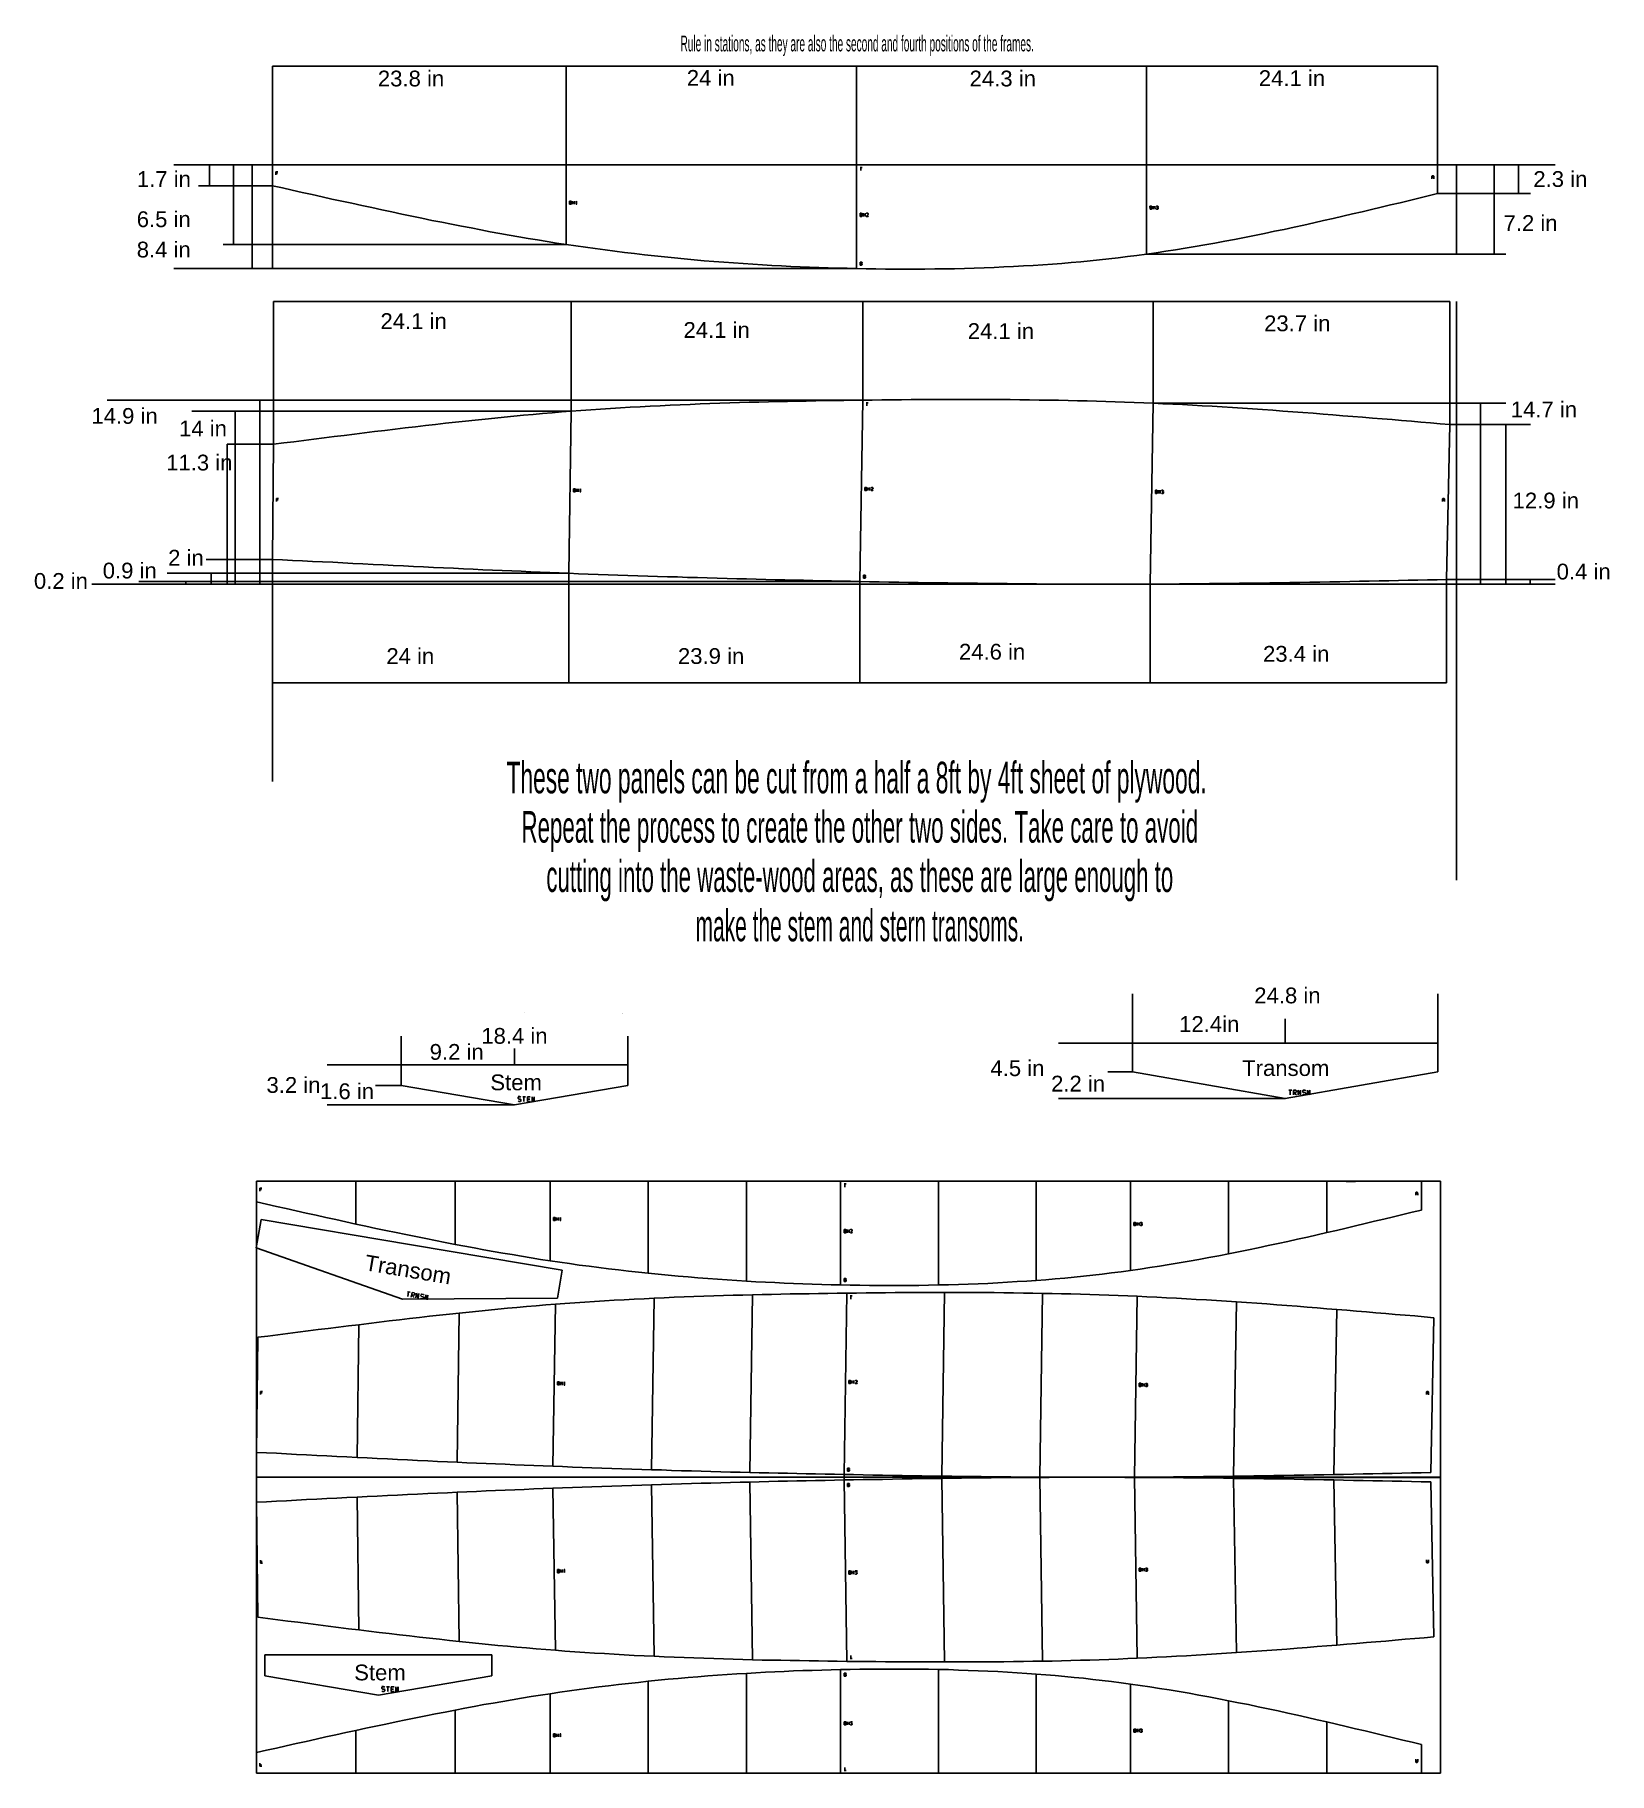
# Model space of a CAD drawing. Extents: x 24 to 151, y -47 to 94.
import ezdxf
from ezdxf.enums import TextEntityAlignment as Align

# ---------------------------------------------------------------- set-up
doc = ezdxf.new("R2010")
doc.units = 0
doc.layers.get('0').update_dxf_attribs({"linetype": 'CONTINUOUS'})
doc.styles.get("Standard").update_dxf_attribs({"font": 'ARIAL.SHX'})

msp = doc.modelspace()

# ---------------------------------------------------------------- texts
at = {"color": 7, "linetype": 'CONTINUOUS'}
for s, height, p, p2 in [('Rule in stations, as they are also the second and fourth positions of the frames.', 1.28, (76.1, 93.05), (104.75, 93.05)), ('23.8 in', 1.28, (51.56, 90.21), (56.94, 90.21)), ('24 in', 1.28, (76.61, 90.26), (80.49, 90.26)), ('24.3 in', 1.28, (99.54, 90.21), (104.92, 90.21)), ('24.1 in', 1.28, (122.99, 90.24), (128.37, 90.24)), ('1.7 in', 1.28, (32.02, 82.06), (36.4, 82.06)), ('2.3 in', 1.28, (145.25, 82.06), (149.63, 82.06)), ('6.5 in', 1.28, (32.01, 78.8), (36.38, 78.8)), ('7.2 in', 1.28, (142.84, 78.49), (147.21, 78.49)), ('8.4 in', 1.28, (32.01, 76.34), (36.38, 76.34)), ('24.1 in', 1.28, (51.77, 70.54), (57.15, 70.54)), ('24.1 in', 1.28, (76.34, 69.82), (81.72, 69.82)), ('24.1 in', 1.28, (99.39, 69.73), (104.77, 69.73)), ('23.7 in', 1.28, (123.42, 70.36), (128.8, 70.36)), ('14.9 in', 1.28, (28.33, 62.85), (33.71, 62.85)), ('14.7 in', 1.28, (143.42, 63.38), (148.79, 63.38)), ('14 in', 1.28, (35.44, 61.83), (39.32, 61.83)), (' 11.3 in', 1.28, (33.9, 59.07), (39.77, 59.07)), ('12.9 in', 1.28, (143.57, 55.99), (148.95, 55.99)), (' 2 in', 1.28, (34.06, 51.35), (37.44, 51.35)), ('0.2 in', 1.28, (23.67, 49.47), (28.05, 49.47)), ('0.9 in', 1.28, (29.25, 50.31), (33.63, 50.31)), ('0.4 in', 1.28, (147.14, 50.23), (151.52, 50.23)), ('24 in', 1.28, (52.25, 43.38), (56.13, 43.38)), ('23.9 in', 1.28, (75.89, 43.38), (81.27, 43.38)), ('24.6 in', 1.28, (98.68, 43.73), (104.05, 43.73)), ('23.4 in', 1.28, (123.33, 43.56), (128.71, 43.56)), ('These two panels can be cut from a half a 8ft by 4ft sheet of plywood. ', 2.56, (61.99, 32.89), (119.28, 32.89)), ('Repeat the process to create the other two sides. Take care to avoid', 2.56, (63.2, 28.89), (118.07, 28.89)), ('cutting into the waste-wood areas, as these are large enough to', 2.56, (65.22, 24.89), (116.05, 24.89)), ('make the stem and stern transoms.', 2.56, (77.32, 20.89), (103.95, 20.89)), ('24.8 in', 1.28, (122.62, 15.86), (128, 15.86)), ('12.4in', 1.28, (116.53, 13.54), (121.41, 13.54)), ('18.4 in', 1.28, (59.95, 12.58), (65.32, 12.58)), ('9.2 in', 1.28, (55.76, 11.28), (60.14, 11.28)), ('4.5 in', 1.28, (101.23, 9.96), (105.61, 9.96)), ('3.2 in', 1.28, (42.53, 8.6), (46.91, 8.6)), ('Stem', 1.28, (60.68, 8.81), (64.86, 8.81)), ('2.2 in', 1.28, (106.15, 8.71), (110.52, 8.71)), ('Transom', 1.28, (121.64, 9.97), (128.71, 9.97)), ('1.6 in', 1.28, (46.87, 8.09), (51.25, 8.09)), ('Stem', 1.28, (49.64, -39.04), (53.82, -39.04))]:
    msp.add_text(s, height=height, dxfattribs=at).set_placement(p, p2, align=Align.FIT)
msp.add_text('Transom', height=1.28, rotation=-9.53, dxfattribs=at).set_placement((50.42, -5.77), (57.38, -6.94), align=Align.FIT)

# ---------------------------------------------------------------- linework, layer by layer
at = {"color": 7, "linetype": 'CONTINUOUS'}
for p, q in [((43.01, 91.84), (137.48, 91.84)), ((43.01, 91.84), (43.01, 75.44)), ((66.82, 77.39), (66.82, 91.84)), ((90.38, 75.44), (90.38, 91.84)), ((113.88, 76.61), (113.88, 91.84)), ((137.48, 81.52), (137.48, 91.86)), ((147.01, 83.84), (35.01, 83.84)), ((37.9, 83.84), (37.9, 82.16)), ((39.85, 83.84), (39.85, 77.39)), ((41.36, 83.84), (41.36, 75.44)), ((137.48, 83.84), (43.01, 83.84)), ((137.48, 81.52), (137.48, 83.84)), ((139.01, 76.61), (139.01, 83.84)), ((142.08, 83.84), (142.08, 76.61)), ((144.04, 83.84), (144.04, 81.52)), ((43.01, 82.16), (37.01, 82.16)), ((145.01, 81.52), (137.48, 81.52)), ((39.01, 77.39), (66.82, 77.39)), ((143.01, 76.61), (113.88, 76.61)), ((35.01, 75.44), (90.38, 75.44)), ((43.01, 75.44), (43.01, 75.84)), ((43.11, 61.19), (43.11, 72.77)), ((43.11, 72.77), (138.48, 72.77)), ((67.24, 63.88), (67.24, 72.77)), ((90.88, 64.77), (90.88, 72.77)), ((114.43, 64.52), (114.43, 72.77)), ((138.48, 62.79), (138.48, 72.77)), ((139.01, 72.77), (139.01, 49.84)), ((139.01, 49.84), (139.01, 65.1)), ((29.6, 64.77), (90.88, 64.77)), ((36.47, 63.88), (67.24, 63.88)), ((40, 49.84), (40, 63.88)), ((42, 49.84), (42, 64.77)), ((143.01, 64.52), (114.43, 64.52)), ((140.97, 49.84), (140.97, 64.52)), ((145.01, 62.79), (138.48, 62.79)), ((143.01, 62.79), (143.01, 49.84)), ((43.11, 61.19), (39.33, 61.19)), ((39.33, 61.19), (39.33, 49.84)), ((37.64, 51.86), (43.01, 51.86)), ((43.01, 49.84), (43.01, 51.86)), ((28.37, 49.84), (139.01, 49.84)), ((90.65, 50.07), (32.19, 50.07)), ((34.48, 50.73), (67.05, 50.73)), ((35.99, 49.84), (35.99, 50.07)), ((38.03, 49.84), (38.03, 50.73)), ((43.01, 49.84), (147.01, 49.84)), ((43.01, 49.84), (43.01, 33.84)), ((67.05, 50.73), (67.05, 41.84)), ((90.65, 49.84), (90.65, 50.07)), ((90.65, 50.07), (90.65, 41.84)), ((139.01, 49.86), (114.19, 49.86)), ((114.19, 49.86), (114.19, 41.86)), ((138.22, 50.24), (138.22, 41.84)), ((147.01, 50.22), (138.22, 50.22)), ((139.01, 49.84), (139.01, 25.84)), ((145, 49.84), (145, 50.22)), ((138.22, 41.84), (43.01, 41.84)), ((125.13, 14.59), (125.13, 12.63)), ((62.64, 10.87), (62.64, 12.19)), ((112.75, 10.31), (110.75, 10.31)), ((53.44, 9.19), (51.38, 9.19)), ((62.64, 7.62), (47.44, 7.62)), ((125.15, 8.15), (106.75, 8.15)), ((136.19, 1.43), (41.72, 1.43)), ((137.71, 1.43), (41.72, 1.43)), ((41.72, 1.43), (41.72, -10.57)), ((65.53, -5.02), (65.53, 1.43)), ((89.08, -6.97), (89.08, 1.43)), ((112.59, -5.8), (112.59, 1.43)), ((136.19, -0.9), (136.19, 1.43)), ((136.19, -0.89), (136.19, 1.43)), ((137.71, -22.57), (137.71, 1.43)), ((137.71, -22.57), (137.71, 1.43)), ((41.71, -22.57), (41.71, -6.57)), ((41.71, -22.57), (41.71, -6.57)), ((137.71, -6.57), (137.71, -22.57)), ((89.36, -22.57), (89.36, -22.35)), ((41.71, -22.57), (137.71, -22.57)), ((41.71, -22.57), (137.71, -22.57)), ((41.71, -22.57), (41.71, -38.57)), ((41.71, -22.57), (41.71, -38.57)), ((41.71, -22.57), (137.71, -22.57)), ((41.71, -22.57), (137.71, -22.57)), ((89.36, -22.57), (89.36, -22.79)), ((137.71, -22.56), (112.9, -22.56)), ((137.71, -22.58), (112.9, -22.58)), ((137.71, -22.57), (137.71, -46.57)), ((137.71, -38.57), (137.71, -22.57)), ((137.71, -22.57), (137.71, -46.57)), ((41.72, -46.57), (41.72, -34.57)), ((41.72, -46.57), (41.72, -34.57)), ((89.08, -38.17), (89.08, -46.57)), ((112.59, -39.34), (112.59, -46.57)), ((65.53, -40.12), (65.53, -46.57)), ((136.19, -44.24), (136.19, -46.57)), ((136.19, -44.24), (136.19, -46.57)), ((137.71, -46.57), (41.71, -46.57)), ((136.19, -46.57), (41.72, -46.57)), ((137.71, -46.57), (41.72, -46.57))]:
    msp.add_line(p, q, dxfattribs=at)
for p, q in [((43.01, 83.84), (43.01, 83.84)), ((43.01, 83.84), (43.82, 83.84)), ((43.45, 83.29), (43.29, 83.28)), ((43.29, 83.28), (43.29, 83.16)), ((43.82, 83.84), (44.62, 83.84)), ((44.62, 83.84), (45.42, 83.85)), ((45.42, 83.85), (46.22, 83.84)), ((46.22, 83.84), (47.03, 83.84)), ((47.03, 83.84), (47.84, 83.84)), ((47.84, 83.84), (48.65, 83.84)), ((48.65, 83.84), (49.45, 83.85)), ((49.45, 83.85), (50.26, 83.85)), ((50.26, 83.85), (51.07, 83.84)), ((51.07, 83.84), (51.07, 83.84)), ((51.07, 83.84), (51.07, 83.84)), ((51.07, 83.84), (51.88, 83.84)), ((51.88, 83.84), (52.69, 83.84)), ((52.69, 83.84), (53.51, 83.85)), ((53.51, 83.85), (54.32, 83.85)), ((54.32, 83.85), (55.13, 83.85)), ((55.13, 83.85), (55.93, 83.84)), ((55.93, 83.84), (56.74, 83.84)), ((56.74, 83.84), (57.53, 83.85)), ((57.53, 83.85), (58.33, 83.85)), ((58.33, 83.85), (59.11, 83.85)), ((59.11, 83.85), (59.11, 83.85)), ((59.11, 83.85), (59.11, 83.85)), ((59.11, 83.85), (59.89, 83.85)), ((59.89, 83.85), (60.67, 83.85)), ((60.67, 83.85), (61.44, 83.85)), ((61.44, 83.85), (62.21, 83.85)), ((62.21, 83.85), (62.97, 83.85)), ((62.97, 83.85), (63.74, 83.85)), ((63.74, 83.85), (64.51, 83.85)), ((64.51, 83.85), (65.27, 83.85)), ((65.27, 83.85), (66.04, 83.85)), ((66.04, 83.85), (66.82, 83.85)), ((66.82, 83.85), (66.82, 83.85)), ((66.82, 83.85), (66.82, 83.85)), ((66.82, 83.85), (67.6, 83.85)), ((66.82, 77.39), (66.82, 83.84)), ((67.6, 83.85), (68.39, 83.85)), ((68.39, 83.85), (69.18, 83.84)), ((69.18, 83.84), (69.97, 83.84)), ((69.97, 83.84), (70.77, 83.84)), ((70.77, 83.84), (71.57, 83.84)), ((71.57, 83.84), (72.37, 83.85)), ((72.37, 83.85), (73.18, 83.85)), ((73.18, 83.85), (73.98, 83.84)), ((73.98, 83.84), (74.79, 83.84)), ((74.79, 83.84), (74.79, 83.84)), ((74.79, 83.84), (74.79, 83.84)), ((74.79, 83.84), (75.6, 83.84)), ((75.6, 83.84), (76.4, 83.85)), ((76.4, 83.85), (77.2, 83.85)), ((77.2, 83.85), (78, 83.85)), ((78, 83.85), (78.8, 83.85)), ((78.8, 83.85), (79.6, 83.84)), ((79.6, 83.84), (80.39, 83.85)), ((80.39, 83.85), (81.18, 83.85)), ((81.18, 83.85), (81.96, 83.85)), ((81.96, 83.85), (82.74, 83.85)), ((82.74, 83.85), (82.74, 83.85)), ((82.74, 83.85), (82.74, 83.85)), ((82.74, 83.85), (83.51, 83.85)), ((83.51, 83.85), (84.28, 83.85)), ((84.28, 83.85), (85.04, 83.85)), ((85.04, 83.85), (85.8, 83.85)), ((85.8, 83.85), (86.56, 83.85)), ((86.56, 83.85), (87.32, 83.85)), ((87.32, 83.85), (88.08, 83.84)), ((88.08, 83.84), (88.84, 83.84)), ((88.84, 83.84), (89.61, 83.84)), ((89.61, 83.84), (90.38, 83.84)), ((90.38, 83.84), (91.16, 83.85)), ((90.38, 75.44), (90.38, 83.84)), ((90.38, 83.84), (90.38, 83.84)), ((90.38, 83.84), (90.38, 83.84)), ((90.66, 83.63), (90.82, 83.63)), ((90.82, 83.63), (90.72, 83.63)), ((90.72, 83.63), (90.72, 83.38)), ((91.16, 83.85), (91.94, 83.85)), ((91.94, 83.85), (92.72, 83.84)), ((92.72, 83.84), (93.51, 83.84)), ((93.51, 83.84), (94.31, 83.84)), ((94.31, 83.84), (95.1, 83.84)), ((95.1, 83.84), (95.9, 83.85)), ((95.9, 83.85), (96.71, 83.85)), ((96.71, 83.85), (97.51, 83.85)), ((97.51, 83.85), (98.31, 83.84)), ((98.31, 83.84), (98.31, 83.84)), ((98.31, 83.84), (98.31, 83.84)), ((98.31, 83.84), (99.11, 83.84)), ((99.11, 83.84), (99.92, 83.85)), ((99.92, 83.85), (100.72, 83.85)), ((100.72, 83.85), (101.52, 83.85)), ((101.52, 83.85), (102.32, 83.85)), ((102.32, 83.85), (103.11, 83.84)), ((103.11, 83.84), (103.9, 83.84)), ((103.9, 83.84), (104.69, 83.84)), ((104.69, 83.84), (105.47, 83.84)), ((105.47, 83.84), (106.25, 83.84)), ((106.25, 83.84), (106.25, 83.84)), ((106.25, 83.84), (106.25, 83.84)), ((106.25, 83.84), (107.02, 83.84)), ((107.02, 83.84), (107.78, 83.84)), ((107.78, 83.84), (108.55, 83.84)), ((108.55, 83.84), (109.3, 83.84)), ((109.3, 83.84), (110.06, 83.84)), ((110.06, 83.84), (110.82, 83.84)), ((110.82, 83.84), (111.58, 83.84)), ((111.58, 83.84), (112.35, 83.84)), ((112.35, 83.84), (113.11, 83.84)), ((113.11, 83.84), (113.89, 83.84)), ((113.88, 76.61), (113.89, 83.84)), ((113.89, 83.84), (113.89, 83.84)), ((113.89, 83.84), (113.89, 83.84)), ((113.89, 83.84), (114.66, 83.84)), ((114.66, 83.84), (115.44, 83.85)), ((115.44, 83.85), (116.23, 83.85)), ((116.23, 83.85), (117.03, 83.84)), ((117.03, 83.84), (117.82, 83.84)), ((117.82, 83.84), (118.62, 83.84)), ((118.62, 83.84), (119.42, 83.84)), ((119.42, 83.84), (120.23, 83.84)), ((120.23, 83.84), (121.03, 83.84)), ((121.03, 83.84), (121.84, 83.84)), ((121.84, 83.84), (121.84, 83.84)), ((121.84, 83.84), (121.84, 83.84)), ((121.84, 83.84), (122.64, 83.84)), ((122.64, 83.84), (123.44, 83.84)), ((123.44, 83.84), (124.25, 83.84)), ((124.25, 83.84), (125.05, 83.84)), ((125.05, 83.84), (125.85, 83.84)), ((125.85, 83.84), (126.65, 83.84)), ((126.65, 83.84), (127.44, 83.84)), ((127.44, 83.84), (128.23, 83.84)), ((128.23, 83.84), (129.02, 83.84)), ((129.02, 83.84), (129.8, 83.84)), ((129.8, 83.84), (129.8, 83.84)), ((129.8, 83.84), (129.8, 83.84)), ((129.8, 83.84), (130.59, 83.84)), ((130.59, 83.84), (131.36, 83.84)), ((131.36, 83.84), (132.14, 83.84)), ((132.14, 83.84), (132.91, 83.84)), ((132.91, 83.84), (133.67, 83.84)), ((133.67, 83.84), (134.44, 83.84)), ((134.44, 83.84), (135.2, 83.84)), ((135.2, 83.84), (135.96, 83.84)), ((135.96, 83.84), (136.72, 83.84)), ((136.72, 83.84), (137.48, 83.84)), ((137.48, 83.84), (137.48, 83.84)), ((137.48, 83.84), (137.48, 81.52)), ((43.82, 81.98), (43.01, 82.16)), ((43.29, 83.16), (43.42, 83.16)), ((43.42, 83.16), (43.29, 83.16)), ((43.29, 83.16), (43.29, 83.03)), ((44.62, 81.8), (43.82, 81.98)), ((45.42, 81.62), (44.62, 81.8)), ((137.01, 82.71), (137.02, 82.93)), ((137.02, 82.93), (137.05, 82.96)), ((137.17, 82.83), (137.02, 82.84)), ((137.02, 82.84), (137.17, 82.83)), ((137.05, 82.96), (137.14, 82.96)), ((137.14, 82.96), (137.17, 82.93)), ((137.17, 82.93), (137.17, 82.83)), ((137.17, 82.83), (137.17, 82.71)), ((46.23, 81.44), (45.42, 81.62)), ((47.03, 81.26), (46.23, 81.44)), ((47.84, 81.08), (47.03, 81.26)), ((48.65, 80.9), (47.84, 81.08)), ((49.46, 80.73), (48.65, 80.9)), ((50.26, 80.55), (49.46, 80.73)), ((51.08, 80.38), (50.26, 80.55)), ((51.89, 80.2), (51.08, 80.38)), ((51.08, 80.38), (51.08, 80.38)), ((51.08, 80.38), (51.08, 80.38)), ((67.1, 80.65), (67.1, 80.9)), ((67.1, 80.9), (67.23, 80.9)), ((67.23, 80.78), (67.1, 80.78)), ((67.1, 80.78), (67.23, 80.78)), ((67.23, 80.65), (67.1, 80.65)), ((67.23, 80.9), (67.26, 80.87)), ((67.26, 80.81), (67.23, 80.78)), ((67.23, 80.78), (67.26, 80.75)), ((67.26, 80.68), (67.23, 80.65)), ((67.26, 80.87), (67.26, 80.81)), ((67.26, 80.75), (67.26, 80.68)), ((67.35, 80.9), (67.35, 80.65)), ((67.35, 80.65), (67.35, 80.78)), ((67.35, 80.78), (67.51, 80.77)), ((67.51, 80.65), (67.51, 80.9)), ((67.51, 80.77), (67.51, 80.65)), ((67.63, 80.87), (67.67, 80.9)), ((67.66, 80.65), (67.63, 80.65)), ((67.63, 80.65), (67.69, 80.65)), ((67.67, 80.9), (67.66, 80.65)), ((114.17, 80.26), (114.16, 80.51)), ((114.16, 80.51), (114.29, 80.51)), ((114.29, 80.38), (114.16, 80.38)), ((114.16, 80.38), (114.29, 80.38)), ((114.29, 80.51), (114.32, 80.48)), ((114.32, 80.42), (114.29, 80.38)), ((114.29, 80.38), (114.32, 80.35)), ((114.32, 80.48), (114.32, 80.42)), ((114.42, 80.26), (114.41, 80.38)), ((114.41, 80.38), (114.57, 80.38)), ((114.42, 80.51), (114.42, 80.26)), ((114.58, 80.26), (114.57, 80.51)), ((114.57, 80.38), (114.58, 80.26)), ((114.67, 80.47), (114.7, 80.51)), ((114.7, 80.51), (114.79, 80.51)), ((114.79, 80.38), (114.7, 80.38)), ((114.7, 80.38), (114.79, 80.38)), ((114.79, 80.51), (114.82, 80.48)), ((114.82, 80.42), (114.79, 80.38)), ((114.79, 80.38), (114.82, 80.35)), ((114.82, 80.48), (114.82, 80.42)), ((132.9, 80.42), (132.14, 80.23)), ((133.67, 80.6), (132.9, 80.42)), ((134.44, 80.78), (133.67, 80.6)), ((135.2, 80.96), (134.44, 80.78)), ((135.96, 81.15), (135.2, 80.96)), ((136.72, 81.34), (135.96, 81.15)), ((137.48, 81.52), (136.72, 81.34)), ((137.48, 81.52), (137.48, 81.52)), ((52.7, 80.03), (51.89, 80.2)), ((53.51, 79.86), (52.7, 80.03)), ((54.32, 79.69), (53.51, 79.86)), ((55.13, 79.52), (54.32, 79.69)), ((55.94, 79.35), (55.13, 79.52)), ((56.74, 79.19), (55.94, 79.35)), ((57.54, 79.03), (56.74, 79.19)), ((58.33, 78.88), (57.54, 79.03)), ((90.66, 79.67), (90.66, 79.92)), ((90.66, 79.92), (90.78, 79.92)), ((90.78, 79.8), (90.66, 79.8)), ((90.66, 79.8), (90.78, 79.8)), ((90.79, 79.67), (90.66, 79.67)), ((90.78, 79.92), (90.81, 79.89)), ((90.81, 79.83), (90.78, 79.8)), ((90.78, 79.8), (90.81, 79.77)), ((90.81, 79.71), (90.79, 79.67)), ((90.81, 79.89), (90.81, 79.83)), ((90.81, 79.77), (90.81, 79.71)), ((90.91, 79.92), (90.91, 79.67)), ((90.91, 79.67), (90.91, 79.8)), ((90.91, 79.8), (91.07, 79.8)), ((91.07, 79.67), (91.07, 79.92)), ((91.07, 79.8), (91.07, 79.67)), ((91.16, 79.9), (91.19, 79.93)), ((91.28, 79.8), (91.16, 79.67)), ((91.16, 79.67), (91.32, 79.67)), ((91.19, 79.93), (91.28, 79.93)), ((91.28, 79.93), (91.31, 79.9)), ((91.31, 79.83), (91.28, 79.8)), ((91.31, 79.9), (91.31, 79.83)), ((91.32, 79.67), (91.31, 79.71)), ((114.29, 80.26), (114.17, 80.26)), ((114.32, 80.29), (114.29, 80.26)), ((114.32, 80.35), (114.32, 80.29)), ((114.7, 80.26), (114.67, 80.29)), ((114.79, 80.26), (114.7, 80.26)), ((114.82, 80.29), (114.79, 80.26)), ((114.82, 80.35), (114.82, 80.29)), ((126.65, 78.97), (125.85, 78.8)), ((127.44, 79.14), (126.65, 78.97)), ((128.23, 79.33), (127.44, 79.14)), ((129.02, 79.51), (128.23, 79.33)), ((129.8, 79.69), (129.02, 79.51)), ((130.59, 79.87), (129.8, 79.69)), ((129.8, 79.69), (129.8, 79.69)), ((129.8, 79.69), (129.8, 79.69)), ((131.36, 80.05), (130.59, 79.87)), ((132.14, 80.23), (131.36, 80.05)), ((59.12, 78.73), (58.33, 78.88)), ((59.9, 78.57), (59.12, 78.73)), ((59.12, 78.73), (59.12, 78.73)), ((59.12, 78.73), (59.12, 78.73)), ((60.67, 78.43), (59.9, 78.57)), ((61.44, 78.29), (60.67, 78.43)), ((62.21, 78.15), (61.44, 78.29)), ((62.98, 78.02), (62.21, 78.15)), ((63.74, 77.89), (62.98, 78.02)), ((64.5, 77.76), (63.74, 77.89)), ((65.28, 77.63), (64.5, 77.76)), ((66.04, 77.51), (65.28, 77.63)), ((120.23, 77.65), (119.43, 77.51)), ((121.03, 77.8), (120.23, 77.65)), ((121.84, 77.96), (121.03, 77.8)), ((122.64, 78.12), (121.84, 77.96)), ((121.84, 77.96), (121.84, 77.96)), ((121.84, 77.96), (121.84, 77.96)), ((123.44, 78.29), (122.64, 78.12)), ((124.25, 78.46), (123.44, 78.29)), ((125.05, 78.62), (124.25, 78.46)), ((125.85, 78.8), (125.05, 78.62)), ((66.82, 77.39), (66.04, 77.51)), ((67.6, 77.28), (66.82, 77.39)), ((66.82, 77.39), (66.82, 77.39)), ((66.82, 77.39), (66.82, 77.39)), ((68.39, 77.17), (67.6, 77.28)), ((69.18, 77.06), (68.39, 77.17)), ((69.98, 76.95), (69.18, 77.06)), ((70.77, 76.85), (69.98, 76.95)), ((71.57, 76.75), (70.77, 76.85)), ((72.37, 76.65), (71.57, 76.75)), ((73.18, 76.56), (72.37, 76.65)), ((73.98, 76.47), (73.18, 76.56)), ((74.79, 76.38), (73.98, 76.47)), ((75.6, 76.3), (74.79, 76.38)), ((74.79, 76.38), (74.79, 76.38)), ((74.79, 76.38), (74.79, 76.38)), ((76.4, 76.23), (75.6, 76.3)), ((77.21, 76.16), (76.4, 76.23)), ((78.01, 76.08), (77.21, 76.16)), ((110.07, 76.15), (109.31, 76.07)), ((110.83, 76.23), (110.07, 76.15)), ((111.58, 76.32), (110.83, 76.23)), ((112.34, 76.41), (111.58, 76.32)), ((113.11, 76.51), (112.34, 76.41)), ((113.88, 76.61), (113.11, 76.51)), ((114.66, 76.72), (113.88, 76.61)), ((113.88, 76.61), (113.88, 76.61)), ((113.88, 76.61), (113.88, 76.61)), ((115.45, 76.84), (114.66, 76.72)), ((116.23, 76.96), (115.45, 76.84)), ((117.03, 77.09), (116.23, 76.96)), ((117.82, 77.22), (117.03, 77.09)), ((118.62, 77.36), (117.82, 77.22)), ((119.43, 77.51), (118.62, 77.36)), ((78.81, 76.02), (78.01, 76.08)), ((79.6, 75.96), (78.81, 76.02)), ((80.39, 75.9), (79.6, 75.96)), ((81.18, 75.85), (80.39, 75.9)), ((81.96, 75.79), (81.18, 75.85)), ((82.74, 75.74), (81.96, 75.79)), ((83.51, 75.7), (82.74, 75.74)), ((82.74, 75.74), (82.74, 75.74)), ((82.74, 75.74), (82.74, 75.74)), ((84.28, 75.66), (83.51, 75.7)), ((85.04, 75.62), (84.28, 75.66)), ((85.8, 75.59), (85.04, 75.62)), ((86.56, 75.56), (85.8, 75.59)), ((87.32, 75.53), (86.56, 75.56)), ((88.08, 75.5), (87.32, 75.53)), ((88.84, 75.48), (88.08, 75.5)), ((89.61, 75.46), (88.84, 75.48)), ((90.38, 75.44), (89.61, 75.46)), ((91.15, 75.43), (90.38, 75.44)), ((90.38, 75.44), (90.38, 75.44)), ((90.38, 75.44), (90.38, 75.44)), ((90.66, 75.72), (90.66, 75.97)), ((90.66, 75.97), (90.79, 75.97)), ((90.79, 75.85), (90.66, 75.85)), ((90.66, 75.85), (90.79, 75.85)), ((90.78, 75.72), (90.66, 75.72)), ((90.81, 75.75), (90.78, 75.72)), ((90.79, 75.97), (90.82, 75.94)), ((90.82, 75.88), (90.79, 75.85)), ((90.79, 75.85), (90.82, 75.82)), ((90.82, 75.82), (90.81, 75.75)), ((90.82, 75.94), (90.82, 75.88)), ((91.94, 75.41), (91.15, 75.43)), ((92.72, 75.4), (91.94, 75.41)), ((93.52, 75.4), (92.72, 75.4)), ((94.31, 75.39), (93.52, 75.4)), ((95.11, 75.39), (94.31, 75.39)), ((95.91, 75.4), (95.11, 75.39)), ((96.71, 75.41), (95.91, 75.4)), ((97.51, 75.42), (96.71, 75.41)), ((98.31, 75.43), (97.51, 75.42)), ((99.12, 75.45), (98.31, 75.43)), ((98.31, 75.43), (98.31, 75.43)), ((98.31, 75.43), (98.31, 75.43)), ((99.92, 75.47), (99.12, 75.45)), ((100.72, 75.5), (99.92, 75.47)), ((101.52, 75.53), (100.72, 75.5)), ((102.32, 75.57), (101.52, 75.53)), ((103.11, 75.6), (102.32, 75.57)), ((103.9, 75.65), (103.11, 75.6)), ((104.69, 75.7), (103.9, 75.65)), ((105.47, 75.75), (104.69, 75.7)), ((106.25, 75.8), (105.47, 75.75)), ((107.02, 75.86), (106.25, 75.8)), ((106.25, 75.8), (106.25, 75.8)), ((106.25, 75.8), (106.25, 75.8)), ((107.78, 75.93), (107.02, 75.86)), ((108.55, 75.99), (107.78, 75.93)), ((109.31, 76.07), (108.55, 75.99)), ((61.81, 63.4), (62.59, 63.47)), ((62.59, 63.47), (63.36, 63.54)), ((63.36, 63.54), (64.14, 63.62)), ((64.14, 63.62), (64.91, 63.69)), ((64.91, 63.69), (65.68, 63.75)), ((65.68, 63.75), (66.46, 63.81)), ((66.46, 63.81), (67.24, 63.88)), ((67.05, 50.73), (67.24, 63.88)), ((67.24, 63.88), (68.03, 63.94)), ((67.24, 63.88), (67.24, 63.88)), ((67.24, 63.88), (67.24, 63.88)), ((68.03, 63.94), (68.83, 63.99)), ((68.83, 63.99), (69.62, 64.05)), ((69.62, 64.05), (70.42, 64.1)), ((70.42, 64.1), (71.22, 64.15)), ((71.22, 64.15), (72.03, 64.2)), ((72.03, 64.2), (72.84, 64.24)), ((72.84, 64.24), (73.65, 64.28)), ((73.65, 64.28), (74.45, 64.32)), ((74.45, 64.32), (75.27, 64.37)), ((75.27, 64.37), (76.07, 64.4)), ((75.27, 64.37), (75.27, 64.37)), ((75.27, 64.37), (75.27, 64.37)), ((76.07, 64.4), (76.88, 64.43)), ((76.88, 64.43), (77.69, 64.47)), ((77.69, 64.47), (78.49, 64.5)), ((78.49, 64.5), (79.29, 64.53)), ((79.29, 64.53), (80.09, 64.55)), ((80.09, 64.55), (80.88, 64.57)), ((80.88, 64.57), (81.67, 64.6)), ((81.67, 64.6), (82.46, 64.62)), ((82.46, 64.62), (83.24, 64.64)), ((83.24, 64.64), (84.01, 64.66)), ((83.24, 64.64), (83.24, 64.64)), ((83.24, 64.64), (83.24, 64.64)), ((84.01, 64.66), (84.78, 64.67)), ((84.78, 64.67), (85.54, 64.69)), ((85.54, 64.69), (86.3, 64.7)), ((86.3, 64.7), (87.06, 64.72)), ((87.06, 64.72), (87.82, 64.73)), ((87.82, 64.73), (88.58, 64.74)), ((88.58, 64.74), (89.34, 64.75)), ((89.34, 64.75), (90.11, 64.76)), ((90.11, 64.76), (90.88, 64.77)), ((90.65, 50.07), (90.88, 64.77)), ((90.88, 64.77), (91.65, 64.78)), ((90.88, 64.77), (90.88, 64.77)), ((90.88, 64.77), (90.88, 64.77)), ((91.15, 64.55), (91.31, 64.55)), ((91.31, 64.55), (91.22, 64.55)), ((91.22, 64.55), (91.22, 64.3)), ((91.65, 64.78), (92.43, 64.79)), ((92.43, 64.79), (93.22, 64.79)), ((93.22, 64.79), (94.01, 64.8)), ((94.01, 64.8), (94.81, 64.81)), ((94.81, 64.81), (95.6, 64.81)), ((95.6, 64.81), (96.4, 64.82)), ((96.4, 64.82), (97.21, 64.82)), ((97.21, 64.82), (98.01, 64.82)), ((98.01, 64.82), (98.81, 64.82)), ((98.81, 64.82), (98.81, 64.82)), ((98.81, 64.82), (98.81, 64.82)), ((98.81, 64.82), (99.61, 64.82)), ((99.61, 64.82), (100.42, 64.82)), ((100.42, 64.82), (101.22, 64.82)), ((101.22, 64.82), (102.02, 64.81)), ((102.02, 64.81), (102.82, 64.81)), ((102.82, 64.81), (103.61, 64.8)), ((103.61, 64.8), (104.4, 64.79)), ((104.4, 64.79), (105.19, 64.78)), ((105.19, 64.78), (105.98, 64.77)), ((105.98, 64.77), (106.75, 64.76)), ((106.75, 64.76), (106.75, 64.76)), ((106.75, 64.76), (106.75, 64.76)), ((106.75, 64.76), (107.53, 64.74)), ((107.53, 64.74), (108.29, 64.72)), ((108.29, 64.72), (109.06, 64.71)), ((109.06, 64.71), (109.82, 64.69)), ((109.82, 64.69), (110.58, 64.66)), ((110.58, 64.66), (111.35, 64.64)), ((111.35, 64.64), (112.11, 64.61)), ((112.11, 64.61), (112.88, 64.58)), ((112.88, 64.58), (113.66, 64.55)), ((113.66, 64.55), (114.43, 64.52)), ((114.19, 49.86), (114.43, 64.52)), ((114.43, 64.52), (114.43, 64.52)), ((114.43, 64.52), (114.43, 64.52)), ((114.43, 64.52), (115.22, 64.48)), ((115.22, 64.48), (116.01, 64.45)), ((116.01, 64.45), (116.8, 64.41)), ((116.8, 64.41), (117.61, 64.36)), ((117.61, 64.36), (118.41, 64.32)), ((118.41, 64.32), (119.22, 64.27)), ((119.22, 64.27), (120.03, 64.22)), ((120.03, 64.22), (120.85, 64.17)), ((120.85, 64.17), (121.67, 64.11)), ((121.67, 64.11), (122.49, 64.06)), ((122.49, 64.06), (122.49, 64.06)), ((122.49, 64.06), (122.49, 64.06)), ((122.49, 64.06), (123.3, 64.01)), ((123.3, 64.01), (124.12, 63.95)), ((124.12, 63.95), (124.94, 63.89)), ((124.94, 63.89), (125.76, 63.83)), ((125.76, 63.83), (126.57, 63.77)), ((126.57, 63.77), (127.39, 63.71)), ((127.39, 63.71), (128.2, 63.64)), ((128.2, 63.64), (129, 63.58)), ((129, 63.58), (129.81, 63.51)), ((129.81, 63.51), (130.61, 63.45)), ((130.61, 63.45), (130.61, 63.45)), ((130.61, 63.45), (130.61, 63.45)), ((130.61, 63.45), (131.41, 63.39)), ((49.66, 62.02), (50.48, 62.12)), ((50.48, 62.12), (51.3, 62.22)), ((51.3, 62.22), (52.13, 62.32)), ((51.3, 62.22), (51.3, 62.22)), ((51.3, 62.22), (51.3, 62.22)), ((52.13, 62.32), (52.95, 62.42)), ((52.95, 62.42), (53.77, 62.52)), ((53.77, 62.52), (54.6, 62.61)), ((54.6, 62.61), (55.42, 62.71)), ((55.42, 62.71), (56.23, 62.8)), ((56.23, 62.8), (57.05, 62.9)), ((57.05, 62.9), (57.86, 62.98)), ((57.86, 62.98), (58.66, 63.07)), ((58.66, 63.07), (59.46, 63.16)), ((59.46, 63.16), (60.25, 63.24)), ((59.46, 63.16), (59.46, 63.16)), ((59.46, 63.16), (59.46, 63.16)), ((60.25, 63.24), (61.04, 63.32)), ((61.04, 63.32), (61.81, 63.4)), ((131.41, 63.39), (132.21, 63.32)), ((132.21, 63.32), (133, 63.25)), ((133, 63.25), (133.79, 63.19)), ((133.79, 63.19), (134.57, 63.12)), ((134.57, 63.12), (135.36, 63.06)), ((135.36, 63.06), (136.14, 62.99)), ((136.14, 62.99), (136.92, 62.92)), ((136.92, 62.92), (137.7, 62.85)), ((137.7, 62.85), (138.48, 62.79)), ((138.48, 62.79), (138.22, 50.22)), ((138.48, 62.79), (138.48, 62.79)), ((43.01, 51.87), (43.11, 61.19)), ((43.01, 51.87), (43.11, 61.19)), ((43.11, 61.19), (43.93, 61.3)), ((43.11, 61.19), (43.11, 61.19)), ((43.93, 61.3), (44.74, 61.4)), ((44.74, 61.4), (45.56, 61.5)), ((45.56, 61.5), (46.38, 61.61)), ((46.38, 61.61), (47.2, 61.71)), ((47.2, 61.71), (48.02, 61.81)), ((48.02, 61.81), (48.84, 61.91)), ((48.84, 61.91), (49.66, 62.02)), ((43.5, 56.8), (43.34, 56.8)), ((43.34, 56.8), (43.34, 56.68)), ((43.34, 56.68), (43.47, 56.68)), ((43.47, 56.68), (43.34, 56.68)), ((43.34, 56.68), (43.34, 56.55)), ((67.43, 57.33), (67.43, 57.58)), ((67.43, 57.58), (67.56, 57.58)), ((67.56, 57.46), (67.43, 57.46)), ((67.43, 57.46), (67.56, 57.46)), ((67.55, 57.33), (67.43, 57.33)), ((67.58, 57.36), (67.55, 57.33)), ((67.56, 57.58), (67.59, 57.55)), ((67.59, 57.49), (67.56, 57.46)), ((67.56, 57.46), (67.59, 57.42)), ((67.59, 57.42), (67.58, 57.36)), ((67.59, 57.55), (67.59, 57.49)), ((67.68, 57.58), (67.68, 57.33)), ((67.68, 57.33), (67.68, 57.45)), ((67.68, 57.45), (67.84, 57.45)), ((67.84, 57.33), (67.84, 57.58)), ((67.84, 57.45), (67.84, 57.33)), ((67.96, 57.55), (67.99, 57.58)), ((67.99, 57.33), (67.96, 57.33)), ((67.96, 57.33), (68.02, 57.32)), ((67.99, 57.58), (67.99, 57.33)), ((91.05, 57.45), (91.05, 57.69)), ((91.05, 57.69), (91.17, 57.69)), ((91.17, 57.57), (91.05, 57.57)), ((91.05, 57.57), (91.17, 57.57)), ((91.17, 57.45), (91.05, 57.45)), ((91.17, 57.69), (91.21, 57.66)), ((91.2, 57.6), (91.17, 57.57)), ((91.17, 57.57), (91.2, 57.54)), ((91.2, 57.48), (91.17, 57.45)), ((91.21, 57.66), (91.2, 57.6)), ((91.2, 57.54), (91.2, 57.48)), ((91.3, 57.69), (91.29, 57.45)), ((91.29, 57.45), (91.29, 57.57)), ((91.29, 57.57), (91.45, 57.57)), ((91.45, 57.44), (91.45, 57.69)), ((91.45, 57.57), (91.45, 57.44)), ((91.55, 57.66), (91.58, 57.69)), ((91.67, 57.57), (91.55, 57.44)), ((91.55, 57.44), (91.7, 57.44)), ((91.58, 57.69), (91.67, 57.69)), ((91.67, 57.69), (91.71, 57.66)), ((91.7, 57.59), (91.67, 57.57)), ((91.71, 57.66), (91.7, 57.59)), ((91.7, 57.44), (91.7, 57.47)), ((114.6, 57.21), (114.6, 57.47)), ((114.6, 57.47), (114.72, 57.46)), ((114.72, 57.34), (114.6, 57.34)), ((114.6, 57.34), (114.72, 57.34)), ((114.72, 57.21), (114.6, 57.21)), ((114.72, 57.46), (114.75, 57.43)), ((114.75, 57.37), (114.72, 57.34)), ((114.72, 57.34), (114.75, 57.3)), ((114.75, 57.24), (114.72, 57.21)), ((114.75, 57.43), (114.75, 57.37)), ((114.75, 57.3), (114.75, 57.24)), ((114.85, 57.46), (114.85, 57.21)), ((114.85, 57.21), (114.85, 57.34)), ((114.85, 57.34), (115, 57.33)), ((115, 57.21), (115, 57.46)), ((115, 57.33), (115, 57.21)), ((115.1, 57.43), (115.13, 57.46)), ((115.13, 57.21), (115.1, 57.24)), ((115.13, 57.46), (115.22, 57.46)), ((115.22, 57.33), (115.13, 57.33)), ((115.13, 57.33), (115.22, 57.33)), ((115.22, 57.21), (115.13, 57.21)), ((115.22, 57.46), (115.25, 57.43)), ((115.25, 57.36), (115.22, 57.33)), ((115.22, 57.33), (115.25, 57.3)), ((115.25, 57.24), (115.22, 57.21)), ((115.25, 57.43), (115.25, 57.36)), ((115.25, 57.3), (115.25, 57.24)), ((137.88, 56.54), (137.89, 56.76)), ((137.89, 56.76), (137.92, 56.79)), ((138.04, 56.66), (137.89, 56.67)), ((137.89, 56.67), (138.04, 56.66)), ((137.92, 56.79), (138.01, 56.79)), ((138.01, 56.79), (138.04, 56.76)), ((138.04, 56.76), (138.04, 56.66)), ((138.04, 56.66), (138.04, 56.54)), ((43.01, 51.86), (43.01, 51.87)), ((43.83, 51.83), (43.01, 51.86)), ((44.64, 51.78), (43.83, 51.83)), ((45.45, 51.74), (44.64, 51.78)), ((46.27, 51.7), (45.45, 51.74)), ((47.08, 51.66), (46.27, 51.7)), ((47.9, 51.62), (47.08, 51.66)), ((48.71, 51.57), (47.9, 51.62)), ((49.53, 51.53), (48.71, 51.57)), ((50.35, 51.49), (49.53, 51.53)), ((51.17, 51.45), (50.35, 51.49)), ((51.99, 51.41), (51.17, 51.45)), ((51.17, 51.45), (51.17, 51.45)), ((51.17, 51.45), (51.17, 51.45)), ((52.81, 51.37), (51.99, 51.41)), ((53.63, 51.33), (52.81, 51.37)), ((54.45, 51.29), (53.63, 51.33)), ((55.27, 51.25), (54.45, 51.29)), ((56.08, 51.21), (55.27, 51.25)), ((56.89, 51.17), (56.08, 51.21)), ((57.69, 51.14), (56.89, 51.17)), ((58.5, 51.09), (57.69, 51.14)), ((59.29, 51.06), (58.5, 51.09)), ((60.08, 51.02), (59.29, 51.06)), ((59.29, 51.06), (59.29, 51.06)), ((59.29, 51.06), (59.29, 51.06)), ((60.86, 50.99), (60.08, 51.02)), ((61.64, 50.96), (60.86, 50.99)), ((62.41, 50.92), (61.64, 50.96)), ((63.18, 50.89), (62.41, 50.92)), ((63.95, 50.86), (63.18, 50.89)), ((64.72, 50.82), (63.95, 50.86)), ((65.49, 50.79), (64.72, 50.82)), ((66.27, 50.76), (65.49, 50.79)), ((67.05, 50.73), (66.27, 50.76)), ((67.84, 50.7), (67.05, 50.73)), ((67.05, 50.73), (67.05, 50.73)), ((67.05, 50.73), (67.05, 50.73)), ((68.62, 50.67), (67.84, 50.7)), ((69.42, 50.64), (68.62, 50.67)), ((70.22, 50.61), (69.42, 50.64)), ((71.02, 50.58), (70.22, 50.61)), ((71.82, 50.56), (71.02, 50.58)), ((72.63, 50.53), (71.82, 50.56)), ((73.44, 50.5), (72.63, 50.53)), ((74.24, 50.48), (73.44, 50.5)), ((75.05, 50.45), (74.24, 50.48)), ((75.86, 50.43), (75.05, 50.45)), ((75.05, 50.45), (75.05, 50.45)), ((75.05, 50.45), (75.05, 50.45)), ((76.66, 50.4), (75.86, 50.43)), ((77.47, 50.38), (76.66, 50.4)), ((78.27, 50.35), (77.47, 50.38)), ((79.07, 50.34), (78.27, 50.35)), ((79.87, 50.31), (79.07, 50.34)), ((80.66, 50.29), (79.87, 50.31)), ((81.45, 50.27), (80.66, 50.29)), ((82.23, 50.25), (81.45, 50.27)), ((83.01, 50.23), (82.23, 50.25)), ((83.78, 50.21), (83.01, 50.23)), ((83.01, 50.23), (83.01, 50.23)), ((83.01, 50.23), (83.01, 50.23)), ((84.55, 50.2), (83.78, 50.21)), ((85.31, 50.18), (84.55, 50.2)), ((86.07, 50.16), (85.31, 50.18)), ((86.83, 50.14), (86.07, 50.16)), ((87.59, 50.13), (86.83, 50.14)), ((88.35, 50.11), (87.59, 50.13)), ((89.12, 50.1), (88.35, 50.11)), ((89.88, 50.08), (89.12, 50.1)), ((90.65, 50.07), (89.88, 50.08)), ((91.43, 50.05), (90.65, 50.07)), ((90.65, 50.07), (90.65, 50.07)), ((90.65, 50.07), (90.65, 50.07)), ((90.93, 50.34), (90.94, 50.59)), ((91.06, 50.34), (90.93, 50.34)), ((90.94, 50.59), (91.06, 50.59)), ((91.06, 50.47), (90.94, 50.47)), ((90.94, 50.47), (91.06, 50.47)), ((91.06, 50.59), (91.09, 50.56)), ((91.09, 50.5), (91.06, 50.47)), ((91.06, 50.47), (91.09, 50.44)), ((91.09, 50.37), (91.06, 50.34)), ((91.09, 50.56), (91.09, 50.5)), ((91.09, 50.44), (91.09, 50.37)), ((92.21, 50.04), (91.43, 50.05)), ((92.99, 50.02), (92.21, 50.04)), ((93.79, 50.01), (92.99, 50.02)), ((94.58, 49.99), (93.79, 50.01)), ((95.38, 49.98), (94.58, 49.99)), ((96.18, 49.97), (95.38, 49.98)), ((96.98, 49.96), (96.18, 49.97)), ((97.78, 49.95), (96.98, 49.96)), ((98.58, 49.93), (97.78, 49.95)), ((99.38, 49.92), (98.58, 49.93)), ((98.58, 49.93), (98.58, 49.93)), ((98.58, 49.93), (98.58, 49.93)), ((100.19, 49.92), (99.38, 49.92)), ((100.99, 49.9), (100.19, 49.92)), ((101.79, 49.9), (100.99, 49.9)), ((102.59, 49.89), (101.79, 49.9)), ((103.38, 49.88), (102.59, 49.89)), ((104.17, 49.87), (103.38, 49.88)), ((104.96, 49.87), (104.17, 49.87)), ((105.74, 49.86), (104.96, 49.87)), ((106.52, 49.86), (105.74, 49.86)), ((107.29, 49.86), (106.52, 49.86)), ((106.52, 49.86), (106.52, 49.86)), ((106.52, 49.86), (106.52, 49.86)), ((106.52, 49.83), (106.52, 49.83)), ((106.52, 49.83), (106.52, 49.83)), ((108.06, 49.85), (107.29, 49.86)), ((108.83, 49.85), (108.06, 49.85)), ((109.59, 49.84), (108.83, 49.85)), ((110.35, 49.84), (109.59, 49.84)), ((110.35, 49.84), (109.59, 49.84)), ((111.11, 49.84), (110.35, 49.84)), ((111.11, 49.84), (110.35, 49.84)), ((111.88, 49.84), (111.11, 49.84)), ((111.88, 49.84), (111.11, 49.84)), ((112.65, 49.85), (111.88, 49.84)), ((112.65, 49.84), (111.88, 49.84)), ((113.41, 49.85), (112.65, 49.85)), ((114.19, 49.86), (113.41, 49.85)), ((114.98, 49.86), (114.19, 49.86)), ((114.19, 49.86), (114.19, 49.86)), ((114.19, 49.86), (114.19, 49.86)), ((114.19, 49.83), (114.19, 49.83)), ((114.19, 49.83), (114.19, 49.83)), ((115.77, 49.86), (114.98, 49.86)), ((116.57, 49.87), (115.77, 49.86)), ((117.37, 49.87), (116.57, 49.87)), ((118.18, 49.88), (117.37, 49.87)), ((118.98, 49.89), (118.18, 49.88)), ((119.79, 49.9), (118.98, 49.89)), ((120.61, 49.91), (119.79, 49.9)), ((121.43, 49.92), (120.61, 49.91)), ((122.24, 49.93), (121.43, 49.92)), ((123.06, 49.94), (122.24, 49.93)), ((122.24, 49.93), (122.24, 49.93)), ((122.24, 49.93), (122.24, 49.93)), ((123.88, 49.95), (123.06, 49.94)), ((124.7, 49.96), (123.88, 49.95)), ((125.51, 49.98), (124.7, 49.96)), ((126.33, 49.99), (125.51, 49.98)), ((127.14, 50), (126.33, 49.99)), ((127.95, 50.02), (127.14, 50)), ((128.76, 50.04), (127.95, 50.02)), ((129.56, 50.05), (128.76, 50.04)), ((130.36, 50.06), (129.56, 50.05)), ((131.16, 50.08), (130.36, 50.06)), ((130.36, 50.06), (130.36, 50.06)), ((130.36, 50.06), (130.36, 50.06)), ((131.95, 50.1), (131.16, 50.08)), ((132.75, 50.11), (131.95, 50.1)), ((133.53, 50.13), (132.75, 50.11)), ((134.32, 50.14), (133.53, 50.13)), ((135.1, 50.16), (134.32, 50.14)), ((135.89, 50.17), (135.1, 50.16)), ((136.67, 50.19), (135.89, 50.17)), ((137.44, 50.21), (136.67, 50.19)), ((138.22, 50.22), (137.44, 50.21)), ((138.22, 50.22), (138.22, 50.22)), ((112.75, 16.63), (112.75, 10.31)), ((137.51, 10.31), (137.51, 16.63)), ((63.48, 15.14), (63.48, 15.14)), ((63.48, 15.14), (63.48, 15.14)), ((71.42, 15.07), (71.42, 15.07)), ((71.42, 15.07), (71.42, 15.07)), ((71.42, 15.04), (71.42, 15.04)), ((71.42, 15.04), (71.42, 15.04)), ((53.44, 13.19), (53.44, 9.19)), ((71.84, 9.19), (71.84, 13.19)), ((125.13, 12.63), (106.75, 12.63)), ((137.51, 12.63), (125.13, 12.63)), ((125.13, 12.63), (125.13, 12.63)), ((125.13, 12.63), (125.13, 12.63)), ((62.91, 10.87), (47.44, 10.87)), ((71.84, 10.87), (62.65, 10.87)), ((112.75, 10.31), (125.13, 8.15)), ((125.13, 8.15), (137.51, 10.31)), ((53.44, 9.19), (62.64, 7.62)), ((62.64, 7.62), (71.84, 9.19)), ((125.43, 8.82), (125.66, 8.82)), ((125.66, 8.82), (125.52, 8.82)), ((125.52, 8.82), (125.52, 8.45)), ((125.8, 8.45), (125.8, 8.82)), ((125.8, 8.82), (125.99, 8.82)), ((125.99, 8.63), (125.8, 8.63)), ((125.8, 8.63), (126.04, 8.45)), ((125.99, 8.82), (126.04, 8.77)), ((126.04, 8.68), (125.99, 8.63)), ((126.04, 8.77), (126.04, 8.68)), ((126.18, 8.45), (126.18, 8.82)), ((126.18, 8.82), (126.36, 8.45)), ((126.36, 8.45), (126.36, 8.82)), ((126.6, 8.82), (126.55, 8.77)), ((126.55, 8.77), (126.55, 8.68)), ((126.55, 8.68), (126.6, 8.63)), ((126.6, 8.45), (126.55, 8.49)), ((126.74, 8.82), (126.6, 8.82)), ((126.6, 8.63), (126.74, 8.63)), ((126.79, 8.77), (126.74, 8.82)), ((126.74, 8.63), (126.79, 8.58)), ((126.79, 8.49), (126.74, 8.45)), ((126.79, 8.58), (126.79, 8.49)), ((126.93, 8.45), (126.93, 8.82)), ((126.93, 8.82), (127.02, 8.45)), ((127.02, 8.45), (127.12, 8.82)), ((127.12, 8.82), (127.12, 8.45)), ((62.93, 8.3), (63.06, 8.3)), ((62.98, 8.29), (62.93, 8.24)), ((62.93, 8.24), (62.93, 8.15)), ((62.93, 8.15), (62.98, 8.1)), ((62.98, 7.91), (62.93, 7.96)), ((63.12, 8.29), (62.98, 8.29)), ((62.98, 8.1), (63.12, 8.1)), ((63.12, 7.91), (62.98, 7.91)), ((63.16, 8.24), (63.12, 8.29)), ((63.12, 8.1), (63.16, 8.05)), ((63.16, 7.96), (63.12, 7.91)), ((63.16, 8.05), (63.16, 7.96)), ((63.31, 8.29), (63.54, 8.29)), ((63.54, 8.29), (63.4, 8.29)), ((63.4, 8.29), (63.4, 7.91)), ((63.91, 8.29), (63.68, 8.29)), ((63.68, 8.29), (63.68, 8.1)), ((63.68, 8.1), (63.87, 8.1)), ((63.87, 8.1), (63.68, 8.1)), ((63.68, 8.1), (63.68, 7.91)), ((63.68, 7.91), (63.91, 7.91)), ((64.06, 7.91), (64.06, 8.29)), ((64.06, 8.29), (64.15, 7.91)), ((64.15, 7.91), (64.24, 8.29)), ((64.24, 8.29), (64.24, 7.91)), ((125.13, 8.15), (125.13, 8.15)), ((125.13, 8.15), (125.13, 8.15)), ((126.74, 8.45), (126.6, 8.45)), ((41.72, 1.43), (41.72, 1.43)), ((41.72, 1.43), (42.52, 1.43)), ((42.52, 1.43), (43.32, 1.43)), ((43.32, 1.43), (44.13, 1.43)), ((44.13, 1.43), (44.93, 1.43)), ((44.93, 1.43), (45.74, 1.43)), ((45.74, 1.43), (46.54, 1.43)), ((46.54, 1.43), (47.35, 1.43)), ((47.35, 1.43), (48.16, 1.43)), ((48.16, 1.43), (48.96, 1.43)), ((48.96, 1.43), (49.78, 1.43)), ((49.78, -2.04), (49.78, 1.43)), ((49.78, 1.43), (49.78, 1.43)), ((49.78, 1.43), (49.78, 1.43)), ((49.78, 1.43), (50.59, 1.43)), ((50.59, 1.43), (51.4, 1.43)), ((51.4, 1.43), (52.21, 1.43)), ((52.21, 1.43), (53.02, 1.43)), ((53.02, 1.43), (53.83, 1.43)), ((53.83, 1.43), (54.64, 1.43)), ((54.64, 1.43), (55.44, 1.43)), ((55.44, 1.43), (56.24, 1.43)), ((56.24, 1.43), (57.03, 1.43)), ((57.03, 1.43), (57.82, 1.43)), ((57.82, -3.69), (57.82, 1.43)), ((57.82, 1.43), (57.82, 1.43)), ((57.82, 1.43), (57.82, 1.43)), ((57.82, 1.43), (58.6, 1.43)), ((58.6, 1.43), (59.37, 1.43)), ((59.37, 1.43), (60.15, 1.43)), ((60.15, 1.43), (60.91, 1.43)), ((60.91, 1.43), (61.68, 1.43)), ((61.68, 1.43), (62.44, 1.43)), ((62.44, 1.43), (63.21, 1.43)), ((63.21, 1.43), (63.98, 1.43)), ((63.98, 1.43), (64.75, 1.43)), ((64.75, 1.43), (65.52, 1.43)), ((65.53, -5.02), (65.52, 1.43)), ((65.52, 1.43), (65.52, 1.43)), ((65.52, 1.43), (65.52, 1.43)), ((65.52, 1.43), (66.3, 1.43)), ((66.3, 1.43), (67.09, 1.43)), ((67.09, 1.43), (67.88, 1.43)), ((67.88, 1.43), (68.68, 1.43)), ((68.68, 1.43), (69.47, 1.43)), ((69.47, 1.43), (70.28, 1.43)), ((70.28, 1.43), (71.08, 1.43)), ((71.08, 1.43), (71.88, 1.43)), ((71.88, 1.43), (72.69, 1.43)), ((72.69, 1.43), (73.49, 1.43)), ((73.49, -6.03), (73.49, 1.43)), ((73.49, 1.43), (73.49, 1.43)), ((73.49, 1.43), (73.49, 1.43)), ((73.49, 1.43), (74.3, 1.43)), ((74.3, 1.43), (75.1, 1.43)), ((75.1, 1.43), (75.91, 1.43)), ((75.91, 1.43), (76.71, 1.43)), ((76.71, 1.43), (77.51, 1.43)), ((77.51, 1.43), (78.3, 1.43)), ((78.3, 1.43), (79.1, 1.43)), ((79.1, 1.43), (79.88, 1.43)), ((79.88, 1.43), (80.66, 1.43)), ((80.66, 1.43), (81.44, 1.43)), ((81.44, -6.67), (81.44, 1.43)), ((81.44, 1.43), (81.44, 1.43)), ((81.44, 1.43), (81.44, 1.43)), ((81.44, 1.43), (82.22, 1.43)), ((82.22, 1.43), (82.98, 1.43)), ((82.98, 1.43), (83.74, 1.43)), ((83.74, 1.43), (84.5, 1.43)), ((84.5, 1.43), (85.26, 1.43)), ((85.26, 1.43), (86.02, 1.43)), ((86.02, 1.43), (86.78, 1.43)), ((86.78, 1.43), (87.54, 1.43)), ((87.54, 1.43), (88.31, 1.43)), ((88.31, 1.43), (89.08, 1.43)), ((89.08, -6.97), (89.08, 1.43)), ((89.08, 1.43), (89.08, 1.43)), ((89.08, 1.43), (89.08, 1.43)), ((89.08, 1.43), (89.86, 1.43)), ((89.86, 1.43), (90.64, 1.43)), ((90.64, 1.43), (91.42, 1.43)), ((91.42, 1.43), (92.22, 1.43)), ((92.22, 1.43), (93.01, 1.43)), ((93.01, 1.43), (93.81, 1.43)), ((93.81, 1.43), (94.61, 1.43)), ((94.61, 1.43), (95.41, 1.43)), ((95.41, 1.43), (96.21, 1.43)), ((96.21, 1.43), (97.02, 1.43)), ((97.02, -6.98), (97.02, 1.43)), ((97.02, 1.43), (97.02, 1.43)), ((97.02, 1.43), (97.02, 1.43)), ((97.02, 1.43), (97.82, 1.43)), ((97.82, 1.43), (98.62, 1.43)), ((98.62, 1.43), (99.43, 1.43)), ((99.43, 1.43), (100.23, 1.43)), ((100.23, 1.43), (101.02, 1.43)), ((101.02, 1.43), (101.82, 1.43)), ((101.82, 1.43), (102.61, 1.43)), ((102.61, 1.43), (103.39, 1.43)), ((103.39, 1.43), (104.18, 1.43)), ((104.18, 1.43), (104.95, 1.43)), ((104.95, -6.61), (104.95, 1.43)), ((104.95, 1.43), (104.95, 1.43)), ((104.95, 1.43), (104.95, 1.43)), ((104.95, 1.43), (105.72, 1.43)), ((105.72, 1.43), (106.49, 1.43)), ((106.49, 1.43), (107.25, 1.43)), ((107.25, 1.43), (108.01, 1.43)), ((108.01, 1.43), (108.77, 1.43)), ((108.77, 1.43), (109.53, 1.43)), ((109.53, 1.43), (110.29, 1.43)), ((110.29, 1.43), (111.05, 1.43)), ((111.05, 1.43), (111.82, 1.43)), ((111.82, 1.43), (112.59, 1.43)), ((112.59, -5.8), (112.59, 1.43)), ((112.59, 1.43), (112.59, 1.43)), ((112.59, 1.43), (112.59, 1.43)), ((112.59, 1.43), (113.37, 1.43)), ((113.37, 1.43), (114.15, 1.43)), ((114.15, 1.43), (114.94, 1.43)), ((114.94, 1.43), (115.73, 1.43)), ((115.73, 1.43), (116.53, 1.43)), ((116.53, 1.43), (117.32, 1.43)), ((117.32, 1.43), (118.13, 1.43)), ((118.13, 1.43), (118.93, 1.43)), ((118.93, 1.43), (119.73, 1.43)), ((119.73, 1.43), (120.54, 1.43)), ((120.54, -4.45), (120.54, 1.43)), ((120.54, 1.43), (120.54, 1.43)), ((120.54, 1.43), (120.54, 1.43)), ((120.54, 1.43), (121.34, 1.43)), ((121.34, 1.43), (122.15, 1.43)), ((122.15, 1.43), (122.95, 1.43)), ((122.95, 1.43), (123.76, 1.43)), ((123.76, 1.43), (124.56, 1.43)), ((124.56, 1.43), (125.35, 1.43)), ((125.35, 1.43), (126.15, 1.43)), ((126.15, 1.43), (126.94, 1.43)), ((126.94, 1.43), (127.72, 1.43)), ((127.72, 1.43), (128.51, 1.43)), ((128.51, -2.73), (128.51, 1.43)), ((128.51, 1.43), (128.51, 1.43)), ((128.51, 1.43), (128.51, 1.43)), ((128.51, 1.43), (129.29, 1.43)), ((129.29, 1.43), (130.07, 1.42)), ((130.07, 1.42), (130.84, 1.42)), ((130.84, 1.42), (131.61, 1.43)), ((131.61, 1.43), (132.38, 1.43)), ((132.38, 1.43), (133.14, 1.43)), ((133.14, 1.43), (133.9, 1.43)), ((133.9, 1.43), (134.67, 1.43)), ((134.67, 1.43), (135.43, 1.43)), ((135.43, 1.43), (136.19, 1.43)), ((136.19, 1.43), (136.19, 1.43)), ((136.19, 1.43), (136.19, -0.89)), ((42.15, 0.87), (41.99, 0.87)), ((41.99, 0.87), (42, 0.74)), ((42, 0.74), (42.12, 0.75)), ((42.12, 0.75), (42, 0.74)), ((42, 0.74), (42, 0.62)), ((89.37, 1.21), (89.52, 1.21)), ((89.52, 1.21), (89.43, 1.21)), ((89.43, 1.21), (89.43, 0.96)), ((135.72, 0.52), (135.75, 0.55)), ((135.72, 0.3), (135.72, 0.52)), ((135.88, 0.42), (135.72, 0.42)), ((135.72, 0.42), (135.88, 0.42)), ((135.75, 0.55), (135.84, 0.55)), ((135.84, 0.55), (135.87, 0.51)), ((135.87, 0.51), (135.88, 0.42)), ((135.88, 0.42), (135.88, 0.3)), ((42.52, -0.43), (41.71, -0.25)), ((43.33, -0.61), (42.52, -0.43)), ((44.13, -0.79), (43.33, -0.61)), ((44.93, -0.97), (44.13, -0.79)), ((45.74, -1.15), (44.93, -0.97)), ((46.55, -1.33), (45.74, -1.15)), ((47.35, -1.51), (46.55, -1.33)), ((134.67, -1.26), (133.9, -1.45)), ((135.43, -1.08), (134.67, -1.26)), ((136.19, -0.9), (135.43, -1.08)), ((136.19, -0.89), (136.19, -0.89)), ((42.09, -1.67), (41.7, -3.96)), ((54.3, -3.72), (42.09, -1.67)), ((48.16, -1.68), (47.35, -1.51)), ((48.97, -1.86), (48.16, -1.68)), ((49.78, -2.04), (48.97, -1.86)), ((50.59, -2.22), (49.78, -2.04)), ((49.78, -2.04), (49.78, -2.04)), ((49.78, -2.04), (49.78, -2.04)), ((51.4, -2.39), (50.59, -2.22)), ((52.21, -2.55), (51.4, -2.39)), ((53.03, -2.73), (52.21, -2.55)), ((53.83, -2.89), (53.03, -2.73)), ((65.81, -1.76), (65.81, -1.51)), ((65.81, -1.51), (65.93, -1.51)), ((65.93, -1.64), (65.81, -1.64)), ((65.81, -1.64), (65.93, -1.64)), ((65.93, -1.76), (65.81, -1.76)), ((65.93, -1.51), (65.96, -1.54)), ((65.96, -1.61), (65.93, -1.64)), ((65.93, -1.64), (65.96, -1.67)), ((65.96, -1.73), (65.93, -1.76)), ((65.96, -1.54), (65.96, -1.61)), ((65.96, -1.67), (65.96, -1.73)), ((66.05, -1.51), (66.05, -1.76)), ((66.05, -1.76), (66.05, -1.64)), ((66.05, -1.64), (66.21, -1.64)), ((66.21, -1.76), (66.21, -1.52)), ((66.21, -1.64), (66.21, -1.76)), ((66.37, -1.76), (66.33, -1.76)), ((66.33, -1.76), (66.4, -1.76)), ((66.34, -1.54), (66.37, -1.51)), ((66.37, -1.51), (66.37, -1.76)), ((89.49, -2.61), (89.36, -2.61)), ((89.36, -2.61), (89.49, -2.61)), ((89.37, -2.74), (89.37, -2.49)), ((89.37, -2.49), (89.49, -2.49)), ((89.49, -2.74), (89.37, -2.74)), ((89.49, -2.49), (89.52, -2.52)), ((89.52, -2.58), (89.49, -2.61)), ((89.49, -2.61), (89.52, -2.65)), ((89.52, -2.71), (89.49, -2.74)), ((89.52, -2.52), (89.52, -2.58)), ((89.52, -2.65), (89.52, -2.71)), ((89.61, -2.49), (89.62, -2.74)), ((89.62, -2.74), (89.61, -2.61)), ((89.61, -2.61), (89.77, -2.61)), ((89.77, -2.74), (89.77, -2.49)), ((89.77, -2.61), (89.77, -2.74)), ((89.86, -2.52), (89.89, -2.49)), ((89.99, -2.61), (89.87, -2.74)), ((89.87, -2.74), (90.02, -2.74)), ((89.89, -2.49), (89.99, -2.49)), ((89.99, -2.49), (90.02, -2.52)), ((90.02, -2.58), (89.99, -2.61)), ((90.02, -2.52), (90.02, -2.58)), ((90.02, -2.74), (90.02, -2.71)), ((112.87, -2.15), (112.87, -1.9)), ((112.87, -1.9), (113, -1.9)), ((112.99, -2.03), (112.87, -2.03)), ((112.87, -2.03), (112.99, -2.03)), ((113, -2.15), (112.87, -2.15)), ((113.03, -2), (112.99, -2.03)), ((112.99, -2.03), (113.02, -2.06)), ((113, -1.9), (113.03, -1.94)), ((113.03, -2.12), (113, -2.15)), ((113.02, -2.06), (113.03, -2.12)), ((113.03, -1.94), (113.03, -2)), ((113.12, -1.9), (113.12, -2.16)), ((113.12, -2.16), (113.12, -2.03)), ((113.12, -2.03), (113.28, -2.03)), ((113.28, -2.16), (113.28, -1.9)), ((113.28, -2.03), (113.28, -2.16)), ((113.37, -1.94), (113.4, -1.9)), ((113.4, -2.15), (113.37, -2.13)), ((113.4, -1.9), (113.49, -1.9)), ((113.49, -2.03), (113.4, -2.03)), ((113.4, -2.03), (113.49, -2.03)), ((113.5, -2.15), (113.4, -2.15)), ((113.49, -1.9), (113.52, -1.94)), ((113.52, -2), (113.49, -2.03)), ((113.49, -2.03), (113.52, -2.06)), ((113.53, -2.12), (113.5, -2.15)), ((113.52, -1.94), (113.52, -2)), ((113.52, -2.06), (113.53, -2.12)), ((128.51, -2.73), (127.73, -2.91)), ((129.29, -2.55), (128.51, -2.73)), ((128.51, -2.73), (128.51, -2.73)), ((128.51, -2.73), (128.51, -2.73)), ((130.06, -2.37), (129.29, -2.55)), ((130.84, -2.18), (130.06, -2.37)), ((131.61, -2), (130.84, -2.18)), ((132.38, -1.81), (131.61, -2)), ((133.14, -1.63), (132.38, -1.81)), ((133.9, -1.45), (133.14, -1.63)), ((41.7, -3.96), (53.56, -8.14)), ((54.64, -3.06), (53.83, -2.89)), ((66.51, -5.77), (54.3, -3.72)), ((55.44, -3.22), (54.64, -3.06)), ((56.24, -3.38), (55.44, -3.22)), ((57.03, -3.53), (56.24, -3.38)), ((57.82, -3.69), (57.03, -3.53)), ((58.6, -3.84), (57.82, -3.69)), ((57.82, -3.69), (57.82, -3.69)), ((57.82, -3.69), (57.82, -3.69)), ((59.37, -3.98), (58.6, -3.84)), ((60.15, -4.13), (59.37, -3.98)), ((60.91, -4.26), (60.15, -4.13)), ((122.15, -4.13), (121.35, -4.29)), ((122.95, -3.96), (122.15, -4.13)), ((123.75, -3.79), (122.95, -3.96)), ((124.55, -3.62), (123.75, -3.79)), ((125.35, -3.45), (124.55, -3.62)), ((126.14, -3.27), (125.35, -3.45)), ((126.94, -3.09), (126.14, -3.27)), ((127.73, -2.91), (126.94, -3.09)), ((61.68, -4.39), (60.91, -4.26)), ((62.45, -4.52), (61.68, -4.39)), ((63.21, -4.65), (62.45, -4.52)), ((63.98, -4.78), (63.21, -4.65)), ((64.75, -4.9), (63.98, -4.78)), ((65.53, -5.02), (64.75, -4.9)), ((66.31, -5.13), (65.53, -5.02)), ((65.53, -5.02), (65.53, -5.02)), ((65.53, -5.02), (65.53, -5.02)), ((67.09, -5.24), (66.31, -5.13)), ((67.88, -5.36), (67.09, -5.24)), ((68.68, -5.46), (67.88, -5.36)), ((69.48, -5.57), (68.68, -5.46)), ((70.27, -5.67), (69.48, -5.57)), ((114.15, -5.57), (113.37, -5.69)), ((114.94, -5.45), (114.15, -5.57)), ((115.73, -5.32), (114.94, -5.45)), ((116.53, -5.19), (115.73, -5.32)), ((117.33, -5.05), (116.53, -5.19)), ((118.13, -4.9), (117.33, -5.05)), ((118.93, -4.76), (118.13, -4.9)), ((119.74, -4.61), (118.93, -4.76)), ((120.54, -4.45), (119.74, -4.61)), ((121.35, -4.29), (120.54, -4.45)), ((120.54, -4.45), (120.54, -4.45)), ((120.54, -4.45), (120.54, -4.45)), ((66.12, -8.06), (66.51, -5.77)), ((71.08, -5.76), (70.27, -5.67)), ((71.88, -5.85), (71.08, -5.76)), ((72.69, -5.94), (71.88, -5.85)), ((73.49, -6.03), (72.69, -5.94)), ((74.3, -6.11), (73.49, -6.03)), ((73.49, -6.03), (73.49, -6.03)), ((73.49, -6.03), (73.49, -6.03)), ((75.11, -6.18), (74.3, -6.11)), ((75.91, -6.26), (75.11, -6.18)), ((76.71, -6.33), (75.91, -6.26)), ((77.51, -6.39), (76.71, -6.33)), ((78.31, -6.46), (77.51, -6.39)), ((79.1, -6.51), (78.31, -6.46)), ((79.88, -6.57), (79.1, -6.51)), ((80.67, -6.62), (79.88, -6.57)), ((81.44, -6.67), (80.67, -6.62)), ((82.21, -6.72), (81.44, -6.67)), ((81.44, -6.67), (81.44, -6.67)), ((81.44, -6.67), (81.44, -6.67)), ((82.98, -6.76), (82.21, -6.72)), ((83.75, -6.79), (82.98, -6.76)), ((84.51, -6.83), (83.75, -6.79)), ((85.26, -6.86), (84.51, -6.83)), ((86.02, -6.89), (85.26, -6.86)), ((86.78, -6.91), (86.02, -6.89)), ((87.55, -6.94), (86.78, -6.91)), ((88.31, -6.96), (87.55, -6.94)), ((89.08, -6.97), (88.31, -6.96)), ((89.86, -6.99), (89.08, -6.97)), ((89.08, -6.97), (89.08, -6.97)), ((89.08, -6.97), (89.08, -6.97)), ((89.36, -6.69), (89.36, -6.44)), ((89.36, -6.44), (89.49, -6.44)), ((89.49, -6.57), (89.36, -6.57)), ((89.36, -6.57), (89.49, -6.57)), ((89.49, -6.69), (89.36, -6.69)), ((89.49, -6.44), (89.52, -6.47)), ((89.52, -6.54), (89.49, -6.57)), ((89.49, -6.57), (89.52, -6.6)), ((89.52, -6.66), (89.49, -6.69)), ((89.52, -6.47), (89.52, -6.54)), ((89.52, -6.6), (89.52, -6.66)), ((90.64, -7), (89.86, -6.99)), ((91.43, -7.01), (90.64, -7)), ((92.22, -7.02), (91.43, -7.01)), ((93.01, -7.02), (92.22, -7.02)), ((93.81, -7.02), (93.01, -7.02)), ((94.61, -7.02), (93.81, -7.02)), ((95.41, -7.01), (94.61, -7.02)), ((96.22, -7), (95.41, -7.01)), ((97.02, -6.98), (96.22, -7)), ((97.82, -6.96), (97.02, -6.98)), ((97.02, -6.98), (97.02, -6.98)), ((97.02, -6.98), (97.02, -6.98)), ((98.63, -6.94), (97.82, -6.96)), ((99.43, -6.91), (98.63, -6.94)), ((100.23, -6.88), (99.43, -6.91)), ((101.03, -6.85), (100.23, -6.88)), ((101.82, -6.81), (101.03, -6.85)), ((102.61, -6.76), (101.82, -6.81)), ((103.39, -6.71), (102.61, -6.76)), ((104.17, -6.67), (103.39, -6.71)), ((104.95, -6.61), (104.17, -6.67)), ((105.72, -6.55), (104.95, -6.61)), ((104.95, -6.61), (104.95, -6.61)), ((104.95, -6.61), (104.95, -6.61)), ((106.49, -6.49), (105.72, -6.55)), ((107.25, -6.42), (106.49, -6.49)), ((108.01, -6.34), (107.25, -6.42)), ((108.77, -6.27), (108.01, -6.34)), ((109.53, -6.18), (108.77, -6.27)), ((110.28, -6.1), (109.53, -6.18)), ((111.05, -6), (110.28, -6.1)), ((111.82, -5.91), (111.05, -6)), ((112.59, -5.8), (111.82, -5.91)), ((113.37, -5.69), (112.59, -5.8)), ((112.59, -5.8), (112.59, -5.8)), ((112.59, -5.8), (112.59, -5.8)), ((53.56, -8.14), (66.12, -8.06)), ((53.96, -7.53), (54.19, -7.57)), ((54.05, -7.54), (53.99, -7.91)), ((54.19, -7.57), (54.05, -7.54)), ((54.27, -7.96), (54.33, -7.59)), ((54.48, -7.8), (54.3, -7.77)), ((54.3, -7.77), (54.5, -8)), ((54.33, -7.59), (54.51, -7.62)), ((54.54, -7.77), (54.48, -7.8)), ((54.51, -7.62), (54.55, -7.67)), ((54.55, -7.67), (54.54, -7.77)), ((54.64, -8.02), (54.7, -7.65)), ((54.7, -7.65), (54.82, -8.05)), ((54.82, -8.05), (54.88, -7.68)), ((55.06, -8.09), (55.01, -8.04)), ((55.06, -7.76), (55.05, -7.85)), ((55.05, -7.85), (55.09, -7.9)), ((55.12, -7.72), (55.06, -7.76)), ((55.19, -8.11), (55.06, -8.09)), ((55.09, -7.9), (55.22, -7.93)), ((55.25, -7.75), (55.12, -7.72)), ((55.25, -8.08), (55.19, -8.11)), ((55.22, -7.93), (55.26, -7.98)), ((55.29, -7.8), (55.25, -7.75)), ((55.26, -7.98), (55.25, -8.08)), ((55.38, -8.14), (55.44, -7.78)), ((55.44, -7.78), (55.47, -8.16)), ((55.47, -8.16), (55.62, -7.81)), ((55.62, -7.81), (55.56, -8.17)), ((66.73, -8.48), (67.53, -8.42)), ((67.53, -8.42), (68.33, -8.37)), ((68.33, -8.37), (69.12, -8.31)), ((69.12, -8.31), (69.93, -8.27)), ((69.93, -8.27), (70.73, -8.22)), ((70.73, -8.22), (71.54, -8.17)), ((71.54, -8.17), (72.35, -8.13)), ((72.35, -8.13), (73.16, -8.09)), ((73.16, -8.09), (73.97, -8.05)), ((73.76, -21.96), (73.97, -8.05)), ((73.97, -8.05), (74.78, -8.01)), ((73.97, -8.05), (73.97, -8.05)), ((73.97, -8.05), (73.97, -8.05)), ((74.78, -8.01), (75.58, -7.98)), ((75.58, -7.98), (76.39, -7.95)), ((76.39, -7.95), (77.19, -7.92)), ((77.19, -7.92), (77.99, -7.89)), ((77.99, -7.89), (78.79, -7.86)), ((78.79, -7.86), (79.58, -7.84)), ((79.58, -7.84), (80.37, -7.81)), ((80.37, -7.81), (81.16, -7.8)), ((81.16, -7.8), (81.94, -7.77)), ((81.72, -22.18), (81.94, -7.78)), ((81.94, -7.77), (82.71, -7.75)), ((81.94, -7.77), (81.94, -7.77)), ((81.94, -7.77), (81.94, -7.77)), ((82.71, -7.75), (83.48, -7.74)), ((83.48, -7.74), (84.24, -7.73)), ((84.24, -7.73), (85, -7.71)), ((85, -7.71), (85.76, -7.7)), ((85.76, -7.7), (86.52, -7.69)), ((86.52, -7.69), (87.28, -7.68)), ((87.28, -7.68), (88.05, -7.66)), ((88.05, -7.66), (88.81, -7.65)), ((88.81, -7.65), (89.58, -7.64)), ((89.36, -22.35), (89.58, -7.64)), ((89.58, -7.64), (90.36, -7.63)), ((89.58, -7.64), (89.58, -7.64)), ((89.58, -7.64), (89.58, -7.64)), ((89.86, -7.87), (90.02, -7.87)), ((90.02, -7.87), (89.92, -7.87)), ((89.92, -7.87), (89.92, -8.12)), ((90.36, -7.63), (91.14, -7.62)), ((91.14, -7.62), (91.93, -7.62)), ((91.93, -7.62), (92.72, -7.61)), ((92.72, -7.61), (93.51, -7.6)), ((93.51, -7.6), (94.31, -7.6)), ((94.31, -7.6), (95.11, -7.59)), ((95.11, -7.59), (95.91, -7.59)), ((95.91, -7.59), (96.71, -7.59)), ((96.71, -7.59), (97.51, -7.59)), ((97.29, -22.48), (97.51, -7.59)), ((97.51, -7.59), (97.51, -7.59)), ((97.51, -7.59), (97.51, -7.59)), ((97.51, -7.59), (98.32, -7.59)), ((98.32, -7.59), (99.12, -7.59)), ((99.12, -7.59), (99.92, -7.6)), ((99.92, -7.6), (100.72, -7.6)), ((100.72, -7.6), (101.52, -7.6)), ((101.52, -7.6), (102.32, -7.61)), ((102.32, -7.61), (103.11, -7.62)), ((103.11, -7.62), (103.9, -7.63)), ((103.9, -7.63), (104.68, -7.65)), ((104.68, -7.65), (105.46, -7.66)), ((105.23, -22.55), (105.46, -7.66)), ((105.46, -7.66), (105.46, -7.66)), ((105.46, -7.66), (105.46, -7.66)), ((105.46, -7.66), (106.23, -7.67)), ((106.23, -7.67), (107, -7.69)), ((107, -7.69), (107.76, -7.71)), ((107.76, -7.71), (108.53, -7.73)), ((108.53, -7.73), (109.29, -7.75)), ((109.29, -7.75), (110.05, -7.77)), ((110.05, -7.77), (110.82, -7.8)), ((110.82, -7.8), (111.59, -7.83)), ((111.59, -7.83), (112.36, -7.86)), ((112.36, -7.86), (113.14, -7.89)), ((112.9, -22.56), (113.14, -7.89)), ((113.14, -7.89), (113.14, -7.89)), ((113.14, -7.89), (113.14, -7.89)), ((113.14, -7.89), (113.92, -7.93)), ((113.92, -7.93), (114.71, -7.97)), ((114.71, -7.97), (115.51, -8.01)), ((115.51, -8.01), (116.31, -8.06)), ((116.31, -8.06), (117.12, -8.1)), ((117.12, -8.1), (117.92, -8.15)), ((117.92, -8.15), (118.74, -8.19)), ((118.74, -8.19), (119.55, -8.24)), ((119.55, -8.24), (120.37, -8.3)), ((120.37, -8.3), (121.19, -8.35)), ((120.95, -22.48), (121.19, -8.35)), ((121.19, -8.35), (121.19, -8.35)), ((121.19, -8.35), (121.19, -8.35)), ((121.19, -8.35), (122, -8.41)), ((122, -8.41), (122.82, -8.46)), ((52.48, -9.89), (53.31, -9.8)), ((53.31, -9.8), (54.12, -9.7)), ((54.12, -9.7), (54.94, -9.61)), ((54.94, -9.61), (55.75, -9.52)), ((55.75, -9.52), (56.56, -9.43)), ((56.56, -9.43), (57.37, -9.34)), ((57.37, -9.34), (58.16, -9.26)), ((57.99, -21.35), (58.16, -9.26)), ((58.16, -9.26), (58.95, -9.17)), ((58.16, -9.26), (58.16, -9.26)), ((58.16, -9.26), (58.16, -9.26)), ((58.95, -9.17), (59.74, -9.09)), ((59.74, -9.09), (60.52, -9.01)), ((60.52, -9.01), (61.29, -8.94)), ((61.29, -8.94), (62.06, -8.87)), ((62.06, -8.87), (62.84, -8.8)), ((62.84, -8.8), (63.61, -8.73)), ((63.61, -8.73), (64.39, -8.66)), ((64.39, -8.66), (65.17, -8.6)), ((65.17, -8.6), (65.95, -8.54)), ((65.75, -21.68), (65.95, -8.54)), ((65.95, -8.54), (66.73, -8.48)), ((65.95, -8.54), (65.95, -8.54)), ((65.95, -8.54), (65.95, -8.54)), ((122.82, -8.46), (123.64, -8.52)), ((123.64, -8.52), (124.46, -8.58)), ((124.46, -8.58), (125.27, -8.64)), ((125.27, -8.64), (126.09, -8.7)), ((126.09, -8.7), (126.9, -8.77)), ((126.9, -8.77), (127.71, -8.84)), ((127.71, -8.84), (128.51, -8.9)), ((128.51, -8.9), (129.32, -8.96)), ((129.07, -22.35), (129.32, -8.96)), ((129.32, -8.96), (129.32, -8.96)), ((129.32, -8.96), (129.32, -8.96)), ((129.32, -8.96), (130.12, -9.03)), ((130.12, -9.03), (130.91, -9.1)), ((130.91, -9.1), (131.71, -9.16)), ((131.71, -9.16), (132.49, -9.23)), ((132.49, -9.23), (133.28, -9.29)), ((133.28, -9.29), (134.06, -9.36)), ((134.06, -9.36), (134.85, -9.43)), ((134.85, -9.43), (135.63, -9.49)), ((135.63, -9.49), (136.4, -9.56)), ((136.4, -9.56), (137.18, -9.63)), ((137.18, -9.63), (136.93, -22.19)), ((137.18, -9.63), (137.18, -9.63)), ((41.72, -20.55), (41.82, -11.22)), ((41.72, -20.55), (41.82, -11.22)), ((41.82, -11.22), (42.63, -11.12)), ((41.82, -11.22), (41.82, -11.22)), ((42.63, -11.12), (43.45, -11.02)), ((43.45, -11.02), (44.26, -10.91)), ((44.26, -10.91), (45.08, -10.81)), ((45.08, -10.81), (45.9, -10.7)), ((45.9, -10.7), (46.72, -10.6)), ((46.72, -10.6), (47.54, -10.5)), ((47.54, -10.5), (48.36, -10.39)), ((48.36, -10.39), (49.18, -10.29)), ((49.18, -10.29), (50.01, -10.2)), ((49.87, -20.96), (50.01, -10.2)), ((50.01, -10.2), (50.83, -10.09)), ((50.01, -10.2), (50.01, -10.2)), ((50.01, -10.2), (50.01, -10.2)), ((50.83, -10.09), (51.66, -9.99)), ((51.66, -9.99), (52.48, -9.89)), ((66.13, -15.08), (66.13, -14.83)), ((66.13, -14.83), (66.26, -14.83)), ((66.26, -14.96), (66.13, -14.96)), ((66.13, -14.96), (66.26, -14.96)), ((66.26, -15.08), (66.13, -15.08)), ((66.26, -14.83), (66.29, -14.86)), ((66.29, -14.93), (66.26, -14.96)), ((66.26, -14.96), (66.29, -14.99)), ((66.29, -15.05), (66.26, -15.08)), ((66.29, -14.86), (66.29, -14.93)), ((66.29, -14.99), (66.29, -15.05)), ((66.39, -14.84), (66.38, -15.09)), ((66.38, -15.09), (66.39, -14.96)), ((66.39, -14.96), (66.54, -14.96)), ((66.54, -15.09), (66.54, -14.84)), ((66.54, -14.96), (66.54, -15.09)), ((66.69, -15.09), (66.66, -15.09)), ((66.66, -15.09), (66.73, -15.09)), ((66.67, -14.87), (66.7, -14.84)), ((66.7, -14.84), (66.69, -15.09)), ((89.75, -14.97), (89.75, -14.72)), ((89.75, -14.72), (89.88, -14.72)), ((89.87, -14.84), (89.75, -14.84)), ((89.75, -14.84), (89.87, -14.84)), ((89.87, -14.97), (89.75, -14.97)), ((89.91, -14.81), (89.87, -14.84)), ((89.87, -14.84), (89.91, -14.87)), ((89.91, -14.94), (89.87, -14.97)), ((89.88, -14.72), (89.91, -14.75)), ((89.91, -14.75), (89.91, -14.81)), ((89.91, -14.87), (89.91, -14.94)), ((90, -14.72), (90, -14.97)), ((90, -14.97), (90, -14.84)), ((90, -14.84), (90.16, -14.85)), ((90.16, -14.97), (90.16, -14.72)), ((90.16, -14.85), (90.16, -14.97)), ((90.25, -14.75), (90.28, -14.72)), ((90.37, -14.85), (90.25, -14.97)), ((90.25, -14.97), (90.41, -14.97)), ((90.28, -14.72), (90.38, -14.72)), ((90.41, -14.82), (90.37, -14.85)), ((90.38, -14.72), (90.41, -14.76)), ((90.41, -14.76), (90.41, -14.82)), ((90.41, -14.97), (90.41, -14.94)), ((113.3, -15.2), (113.3, -14.95)), ((113.3, -14.95), (113.43, -14.95)), ((113.43, -15.08), (113.3, -15.07)), ((113.3, -15.07), (113.43, -15.08)), ((113.43, -15.2), (113.3, -15.2)), ((113.43, -14.95), (113.46, -14.98)), ((113.46, -15.05), (113.43, -15.08)), ((113.43, -15.08), (113.46, -15.11)), ((113.46, -15.17), (113.43, -15.2)), ((113.46, -14.98), (113.46, -15.05)), ((113.46, -15.11), (113.46, -15.17)), ((113.55, -14.95), (113.55, -15.2)), ((113.55, -15.2), (113.55, -15.08)), ((113.55, -15.08), (113.71, -15.08)), ((113.71, -15.21), (113.71, -14.96)), ((113.71, -15.08), (113.71, -15.21)), ((113.8, -14.99), (113.83, -14.96)), ((113.83, -15.21), (113.8, -15.17)), ((113.83, -14.96), (113.93, -14.96)), ((113.93, -15.08), (113.83, -15.08)), ((113.83, -15.08), (113.93, -15.08)), ((113.93, -15.21), (113.83, -15.21)), ((113.93, -14.96), (113.96, -14.99)), ((113.96, -15.05), (113.93, -15.08)), ((113.93, -15.08), (113.96, -15.11)), ((113.96, -15.17), (113.93, -15.21)), ((113.96, -14.99), (113.96, -15.05)), ((113.96, -15.11), (113.96, -15.17)), ((42.21, -15.61), (42.05, -15.61)), ((42.05, -15.61), (42.05, -15.73)), ((42.05, -15.73), (42.17, -15.73)), ((42.17, -15.73), (42.05, -15.73)), ((42.05, -15.73), (42.05, -15.86)), ((136.59, -15.65), (136.62, -15.62)), ((136.59, -15.87), (136.59, -15.65)), ((136.75, -15.75), (136.59, -15.75)), ((136.59, -15.75), (136.75, -15.75)), ((136.62, -15.62), (136.71, -15.62)), ((136.71, -15.62), (136.75, -15.66)), ((136.75, -15.75), (136.74, -15.88)), ((136.75, -15.66), (136.75, -15.75)), ((42.53, -20.59), (41.71, -20.55)), ((41.71, -20.55), (41.72, -20.55)), ((43.34, -20.63), (42.53, -20.59)), ((44.16, -20.67), (43.34, -20.63)), ((44.97, -20.72), (44.16, -20.67)), ((45.78, -20.76), (44.97, -20.72)), ((46.6, -20.8), (45.78, -20.76)), ((47.42, -20.84), (46.6, -20.8)), ((48.24, -20.88), (47.42, -20.84)), ((49.05, -20.92), (48.24, -20.88)), ((49.87, -20.96), (49.05, -20.92)), ((50.7, -21), (49.87, -20.96)), ((49.87, -20.96), (49.87, -20.96)), ((49.87, -20.96), (49.87, -20.96)), ((51.51, -21.05), (50.7, -21)), ((52.34, -21.08), (51.51, -21.05)), ((53.15, -21.12), (52.34, -21.08)), ((53.97, -21.17), (53.15, -21.12)), ((54.78, -21.2), (53.97, -21.17)), ((55.6, -21.24), (54.78, -21.2)), ((56.4, -21.28), (55.6, -21.24)), ((57.2, -21.32), (56.4, -21.28)), ((57.99, -21.35), (57.2, -21.32)), ((58.78, -21.39), (57.99, -21.35)), ((57.99, -21.35), (57.99, -21.35)), ((57.99, -21.35), (57.99, -21.35)), ((59.56, -21.42), (58.78, -21.39)), ((60.34, -21.46), (59.56, -21.42)), ((61.11, -21.49), (60.34, -21.46)), ((61.89, -21.52), (61.11, -21.49)), ((62.66, -21.56), (61.89, -21.52)), ((63.42, -21.59), (62.66, -21.56)), ((64.2, -21.62), (63.42, -21.59)), ((64.97, -21.65), (64.2, -21.62)), ((65.75, -21.68), (64.97, -21.65)), ((66.54, -21.71), (65.75, -21.68)), ((65.75, -21.68), (65.75, -21.68)), ((65.75, -21.68), (65.75, -21.68)), ((67.33, -21.74), (66.54, -21.71)), ((68.12, -21.77), (67.33, -21.74)), ((68.92, -21.8), (68.12, -21.77)), ((69.72, -21.83), (68.92, -21.8)), ((70.53, -21.86), (69.72, -21.83)), ((71.33, -21.88), (70.53, -21.86)), ((72.14, -21.91), (71.33, -21.88)), ((72.95, -21.94), (72.14, -21.91)), ((73.76, -21.96), (72.95, -21.94)), ((74.56, -21.98), (73.76, -21.96)), ((73.76, -21.96), (73.76, -21.96)), ((73.76, -21.96), (73.76, -21.96)), ((75.37, -22.01), (74.56, -21.98)), ((76.17, -22.04), (75.37, -22.01)), ((76.98, -22.06), (76.17, -22.04)), ((77.78, -22.08), (76.98, -22.06)), ((78.57, -22.1), (77.78, -22.08)), ((79.36, -22.12), (78.57, -22.1)), ((80.15, -22.15), (79.36, -22.12)), ((80.94, -22.16), (80.15, -22.15)), ((81.72, -22.18), (80.94, -22.16)), ((82.48, -22.2), (81.72, -22.18)), ((81.72, -22.18), (81.72, -22.18)), ((81.72, -22.18), (81.72, -22.18)), ((83.25, -22.22), (82.48, -22.2)), ((84.02, -22.24), (83.25, -22.22)), ((84.78, -22.25), (84.02, -22.24)), ((85.54, -22.27), (84.78, -22.25)), ((86.3, -22.28), (85.54, -22.27)), ((87.05, -22.3), (86.3, -22.28)), ((87.82, -22.32), (87.05, -22.3)), ((88.59, -22.33), (87.82, -22.32)), ((89.36, -22.35), (88.59, -22.33)), ((90.13, -22.36), (89.36, -22.35)), ((89.36, -22.35), (89.36, -22.35)), ((89.36, -22.35), (89.36, -22.35)), ((89.64, -22.07), (89.64, -21.82)), ((89.64, -21.82), (89.76, -21.82)), ((89.76, -21.95), (89.64, -21.95)), ((89.64, -21.95), (89.76, -21.95)), ((89.76, -22.07), (89.64, -22.07)), ((89.76, -21.82), (89.79, -21.85)), ((89.79, -21.92), (89.76, -21.95)), ((89.76, -21.95), (89.79, -21.98)), ((89.79, -22.04), (89.76, -22.07)), ((89.79, -21.85), (89.79, -21.92)), ((89.79, -21.98), (89.79, -22.04)), ((90.91, -22.38), (90.13, -22.36)), ((91.7, -22.39), (90.91, -22.38)), ((92.49, -22.4), (91.7, -22.39)), ((93.28, -22.42), (92.49, -22.4)), ((94.08, -22.43), (93.28, -22.42)), ((94.88, -22.45), (94.08, -22.43)), ((95.68, -22.46), (94.88, -22.45)), ((96.48, -22.47), (95.68, -22.46)), ((97.29, -22.48), (96.48, -22.47)), ((98.09, -22.49), (97.29, -22.48)), ((97.29, -22.48), (97.29, -22.48)), ((97.29, -22.48), (97.29, -22.48)), ((98.89, -22.5), (98.09, -22.49)), ((99.69, -22.51), (98.89, -22.5)), ((100.49, -22.52), (99.69, -22.51)), ((101.29, -22.53), (100.49, -22.52)), ((102.09, -22.54), (101.29, -22.53)), ((102.88, -22.54), (102.09, -22.54)), ((103.66, -22.55), (102.88, -22.54)), ((104.45, -22.55), (103.66, -22.55)), ((105.23, -22.55), (104.45, -22.55)), ((106, -22.56), (105.23, -22.55)), ((105.23, -22.55), (105.23, -22.55)), ((105.23, -22.55), (105.23, -22.55)), ((105.23, -22.55), (105.23, -22.55)), ((105.23, -22.55), (105.23, -22.55)), ((114.48, -22.55), (113.68, -22.56)), ((115.27, -22.55), (114.48, -22.55)), ((116.07, -22.54), (115.27, -22.55)), ((116.88, -22.53), (116.07, -22.54)), ((117.69, -22.53), (116.88, -22.53)), ((118.5, -22.52), (117.69, -22.53)), ((119.31, -22.51), (118.5, -22.52)), ((120.13, -22.5), (119.31, -22.51)), ((120.95, -22.48), (120.13, -22.5)), ((121.76, -22.48), (120.95, -22.48)), ((120.95, -22.48), (120.95, -22.48)), ((120.95, -22.48), (120.95, -22.48)), ((122.58, -22.46), (121.76, -22.48)), ((123.4, -22.45), (122.58, -22.46)), ((124.22, -22.43), (123.4, -22.45)), ((125.03, -22.43), (124.22, -22.43)), ((125.85, -22.41), (125.03, -22.43)), ((126.65, -22.4), (125.85, -22.41)), ((127.46, -22.38), (126.65, -22.4)), ((128.27, -22.37), (127.46, -22.38)), ((129.07, -22.35), (128.27, -22.37)), ((129.87, -22.34), (129.07, -22.35)), ((129.07, -22.35), (129.07, -22.35)), ((129.07, -22.35), (129.07, -22.35)), ((130.66, -22.32), (129.87, -22.34)), ((131.45, -22.3), (130.66, -22.32)), ((132.24, -22.29), (131.45, -22.3)), ((133.02, -22.27), (132.24, -22.29)), ((133.81, -22.26), (133.02, -22.27)), ((134.59, -22.24), (133.81, -22.26)), ((135.37, -22.22), (134.59, -22.24)), ((136.15, -22.21), (135.37, -22.22)), ((136.93, -22.19), (136.15, -22.21)), ((136.93, -22.19), (136.93, -22.19)), ((54.78, -23.94), (53.97, -23.97)), ((55.6, -23.9), (54.78, -23.94)), ((56.4, -23.86), (55.6, -23.9)), ((57.2, -23.82), (56.4, -23.86)), ((57.99, -23.79), (57.2, -23.82)), ((58.78, -23.75), (57.99, -23.79)), ((57.99, -23.79), (58.16, -35.88)), ((57.99, -23.79), (57.99, -23.79)), ((57.99, -23.79), (57.99, -23.79)), ((59.56, -23.72), (58.78, -23.75)), ((60.34, -23.68), (59.56, -23.72)), ((61.11, -23.65), (60.34, -23.68)), ((61.89, -23.62), (61.11, -23.65)), ((62.66, -23.58), (61.89, -23.62)), ((63.42, -23.55), (62.66, -23.58)), ((64.2, -23.52), (63.42, -23.55)), ((64.97, -23.49), (64.2, -23.52)), ((65.75, -23.46), (64.97, -23.49)), ((66.54, -23.43), (65.75, -23.46)), ((65.75, -23.46), (65.95, -36.6)), ((65.75, -23.46), (65.75, -23.46)), ((65.75, -23.46), (65.75, -23.46)), ((67.33, -23.4), (66.54, -23.43)), ((68.12, -23.37), (67.33, -23.4)), ((68.92, -23.34), (68.12, -23.37)), ((69.72, -23.31), (68.92, -23.34)), ((70.53, -23.28), (69.72, -23.31)), ((71.33, -23.26), (70.53, -23.28)), ((72.14, -23.23), (71.33, -23.26)), ((72.95, -23.2), (72.14, -23.23)), ((73.76, -23.18), (72.95, -23.2)), ((74.56, -23.16), (73.76, -23.18)), ((73.76, -23.18), (73.97, -37.09)), ((73.76, -23.18), (73.76, -23.18)), ((73.76, -23.18), (73.76, -23.18)), ((75.37, -23.13), (74.56, -23.16)), ((76.17, -23.1), (75.37, -23.13)), ((76.98, -23.08), (76.17, -23.1)), ((77.78, -23.06), (76.98, -23.08)), ((78.57, -23.04), (77.78, -23.06)), ((79.36, -23.02), (78.57, -23.04)), ((80.15, -22.99), (79.36, -23.02)), ((80.94, -22.98), (80.15, -22.99)), ((81.72, -22.96), (80.94, -22.98)), ((82.48, -22.94), (81.72, -22.96)), ((81.72, -22.96), (81.94, -37.36)), ((81.72, -22.96), (81.72, -22.96)), ((81.72, -22.96), (81.72, -22.96)), ((83.25, -22.92), (82.48, -22.94)), ((84.02, -22.9), (83.25, -22.92)), ((84.78, -22.89), (84.02, -22.9)), ((85.54, -22.87), (84.78, -22.89)), ((86.3, -22.86), (85.54, -22.87)), ((87.05, -22.84), (86.3, -22.86)), ((87.82, -22.82), (87.05, -22.84)), ((88.59, -22.81), (87.82, -22.82)), ((89.36, -22.79), (88.59, -22.81)), ((90.13, -22.78), (89.36, -22.79)), ((89.36, -22.79), (89.58, -37.5)), ((89.36, -22.79), (89.36, -22.79)), ((89.36, -22.79), (89.36, -22.79)), ((89.64, -23.07), (89.64, -23.32)), ((89.76, -23.07), (89.64, -23.07)), ((89.76, -23.19), (89.64, -23.19)), ((89.64, -23.19), (89.76, -23.19)), ((89.64, -23.32), (89.76, -23.32)), ((89.79, -23.1), (89.76, -23.07)), ((89.76, -23.19), (89.79, -23.16)), ((89.79, -23.22), (89.76, -23.19)), ((89.76, -23.32), (89.79, -23.29)), ((89.79, -23.16), (89.79, -23.1)), ((89.79, -23.29), (89.79, -23.22)), ((90.91, -22.76), (90.13, -22.78)), ((91.7, -22.75), (90.91, -22.76)), ((92.49, -22.74), (91.7, -22.75)), ((93.28, -22.72), (92.49, -22.74)), ((94.08, -22.71), (93.28, -22.72)), ((94.88, -22.69), (94.08, -22.71)), ((95.68, -22.68), (94.88, -22.69)), ((96.48, -22.67), (95.68, -22.68)), ((97.29, -22.66), (96.48, -22.67)), ((98.09, -22.65), (97.29, -22.66)), ((97.29, -22.66), (97.51, -37.55)), ((97.29, -22.66), (97.29, -22.66)), ((97.29, -22.66), (97.29, -22.66)), ((98.89, -22.64), (98.09, -22.65)), ((99.69, -22.63), (98.89, -22.64)), ((100.49, -22.62), (99.69, -22.63)), ((101.29, -22.61), (100.49, -22.62)), ((102.09, -22.6), (101.29, -22.61)), ((102.88, -22.6), (102.09, -22.6)), ((103.66, -22.59), (102.88, -22.6)), ((104.45, -22.59), (103.66, -22.59)), ((105.23, -22.58), (104.45, -22.59)), ((105.23, -22.58), (105.23, -22.58)), ((105.23, -22.58), (105.23, -22.58)), ((105.23, -22.58), (105.46, -37.48)), ((106, -22.58), (105.23, -22.58)), ((105.23, -22.58), (105.23, -22.58)), ((105.23, -22.58), (105.23, -22.58)), ((106.77, -22.57), (106, -22.56)), ((106.77, -22.57), (106, -22.58)), ((107.53, -22.57), (106.77, -22.57)), ((107.53, -22.57), (106.77, -22.57)), ((108.29, -22.57), (107.53, -22.57)), ((108.29, -22.57), (107.53, -22.57)), ((109.06, -22.57), (108.29, -22.57)), ((109.06, -22.57), (108.29, -22.57)), ((109.06, -22.57), (108.29, -22.57)), ((109.06, -22.57), (108.29, -22.57)), ((109.82, -22.57), (109.06, -22.57)), ((109.82, -22.57), (109.06, -22.57)), ((109.82, -22.57), (109.06, -22.57)), ((109.82, -22.57), (109.06, -22.57)), ((110.58, -22.57), (109.82, -22.57)), ((110.58, -22.57), (109.82, -22.57)), ((110.58, -22.57), (109.82, -22.57)), ((110.58, -22.57), (109.82, -22.57)), ((111.35, -22.57), (110.58, -22.57)), ((111.35, -22.57), (110.58, -22.57)), ((111.35, -22.57), (110.58, -22.57)), ((111.35, -22.57), (110.58, -22.57)), ((112.12, -22.56), (111.35, -22.57)), ((112.12, -22.58), (111.35, -22.57)), ((112.9, -22.56), (112.12, -22.56)), ((112.9, -22.58), (112.12, -22.58)), ((113.68, -22.56), (112.9, -22.56)), ((112.9, -22.56), (112.9, -22.56)), ((112.9, -22.56), (112.9, -22.56)), ((112.9, -22.56), (112.9, -22.56)), ((112.9, -22.56), (112.9, -22.56)), ((112.9, -22.58), (112.9, -22.58)), ((112.9, -22.58), (112.9, -22.58)), ((112.9, -22.58), (113.14, -37.25)), ((113.68, -22.58), (112.9, -22.58)), ((112.9, -22.58), (112.9, -22.58)), ((112.9, -22.58), (112.9, -22.58)), ((114.48, -22.58), (113.68, -22.58)), ((115.27, -22.59), (114.48, -22.58)), ((116.07, -22.6), (115.27, -22.59)), ((116.88, -22.61), (116.07, -22.6)), ((117.69, -22.61), (116.88, -22.61)), ((118.5, -22.62), (117.69, -22.61)), ((119.31, -22.63), (118.5, -22.62)), ((120.13, -22.64), (119.31, -22.63)), ((120.95, -22.66), (120.13, -22.64)), ((120.95, -22.66), (121.19, -36.79)), ((121.76, -22.66), (120.95, -22.66)), ((120.95, -22.66), (120.95, -22.66)), ((120.95, -22.66), (120.95, -22.66)), ((122.58, -22.68), (121.76, -22.66)), ((123.4, -22.69), (122.58, -22.68)), ((124.22, -22.71), (123.4, -22.69)), ((125.03, -22.71), (124.22, -22.71)), ((125.85, -22.73), (125.03, -22.71)), ((126.65, -22.74), (125.85, -22.73)), ((127.46, -22.76), (126.65, -22.74)), ((128.27, -22.77), (127.46, -22.76)), ((129.07, -22.79), (128.27, -22.77)), ((129.07, -22.79), (129.32, -36.18)), ((129.87, -22.8), (129.07, -22.79)), ((129.07, -22.79), (129.07, -22.79)), ((129.07, -22.79), (129.07, -22.79)), ((130.66, -22.82), (129.87, -22.8)), ((131.45, -22.84), (130.66, -22.82)), ((132.24, -22.85), (131.45, -22.84)), ((133.02, -22.87), (132.24, -22.85)), ((133.81, -22.88), (133.02, -22.87)), ((134.59, -22.9), (133.81, -22.88)), ((135.37, -22.92), (134.59, -22.9)), ((136.15, -22.93), (135.37, -22.92)), ((136.93, -22.95), (136.15, -22.93)), ((137.18, -35.51), (136.93, -22.95)), ((136.93, -22.95), (136.93, -22.95)), ((42.53, -24.55), (41.71, -24.59)), ((41.71, -24.59), (41.72, -24.59)), ((41.72, -24.59), (41.82, -33.92)), ((41.72, -24.59), (41.82, -33.92)), ((43.34, -24.51), (42.53, -24.55)), ((44.16, -24.47), (43.34, -24.51)), ((44.97, -24.42), (44.16, -24.47)), ((45.78, -24.38), (44.97, -24.42)), ((46.6, -24.34), (45.78, -24.38)), ((47.42, -24.3), (46.6, -24.34)), ((48.24, -24.26), (47.42, -24.3)), ((49.05, -24.22), (48.24, -24.26)), ((49.87, -24.18), (49.05, -24.22)), ((50.7, -24.14), (49.87, -24.18)), ((49.87, -24.18), (50.01, -34.94)), ((49.87, -24.18), (49.87, -24.18)), ((49.87, -24.18), (49.87, -24.18)), ((51.51, -24.09), (50.7, -24.14)), ((52.34, -24.06), (51.51, -24.09)), ((53.15, -24.02), (52.34, -24.06)), ((53.97, -23.97), (53.15, -24.02)), ((42.05, -29.41), (42.05, -29.28)), ((42.05, -29.53), (42.05, -29.41)), ((42.05, -29.41), (42.17, -29.41)), ((42.17, -29.41), (42.05, -29.41)), ((42.21, -29.53), (42.05, -29.53)), ((136.59, -29.27), (136.59, -29.49)), ((136.75, -29.39), (136.59, -29.39)), ((136.59, -29.39), (136.75, -29.39)), ((136.59, -29.49), (136.62, -29.52)), ((136.62, -29.52), (136.71, -29.52)), ((136.71, -29.52), (136.75, -29.48)), ((136.75, -29.39), (136.74, -29.26)), ((136.75, -29.48), (136.75, -29.39)), ((66.13, -30.06), (66.13, -30.31)), ((66.26, -30.06), (66.13, -30.06)), ((66.26, -30.18), (66.13, -30.18)), ((66.13, -30.18), (66.26, -30.18)), ((66.13, -30.31), (66.26, -30.31)), ((66.29, -30.09), (66.26, -30.06)), ((66.26, -30.18), (66.29, -30.15)), ((66.29, -30.21), (66.26, -30.18)), ((66.26, -30.31), (66.29, -30.28)), ((66.29, -30.15), (66.29, -30.09)), ((66.29, -30.28), (66.29, -30.21)), ((66.39, -30.3), (66.38, -30.05)), ((66.38, -30.05), (66.39, -30.18)), ((66.39, -30.18), (66.54, -30.18)), ((66.54, -30.18), (66.54, -30.05)), ((66.54, -30.05), (66.54, -30.3)), ((66.69, -30.05), (66.66, -30.05)), ((66.66, -30.05), (66.73, -30.05)), ((66.67, -30.27), (66.7, -30.3)), ((66.7, -30.3), (66.69, -30.05)), ((89.75, -30.17), (89.75, -30.42)), ((89.87, -30.17), (89.75, -30.17)), ((89.87, -30.3), (89.75, -30.3)), ((89.75, -30.3), (89.87, -30.3)), ((89.75, -30.42), (89.88, -30.42)), ((89.91, -30.2), (89.87, -30.17)), ((89.87, -30.3), (89.91, -30.27)), ((89.91, -30.33), (89.87, -30.3)), ((89.88, -30.42), (89.91, -30.39)), ((89.91, -30.27), (89.91, -30.2)), ((89.91, -30.39), (89.91, -30.33)), ((90, -30.42), (90, -30.17)), ((90, -30.17), (90, -30.3)), ((90, -30.3), (90.16, -30.29)), ((90.16, -30.29), (90.16, -30.17)), ((90.16, -30.17), (90.16, -30.42)), ((90.37, -30.29), (90.25, -30.17)), ((90.25, -30.17), (90.41, -30.17)), ((90.25, -30.39), (90.28, -30.42)), ((90.28, -30.42), (90.38, -30.42)), ((90.41, -30.32), (90.37, -30.29)), ((90.38, -30.42), (90.41, -30.38)), ((90.41, -30.17), (90.41, -30.2)), ((90.41, -30.38), (90.41, -30.32)), ((113.3, -29.94), (113.3, -30.19)), ((113.43, -29.94), (113.3, -29.94)), ((113.43, -30.06), (113.3, -30.07)), ((113.3, -30.07), (113.43, -30.06)), ((113.3, -30.19), (113.43, -30.19)), ((113.46, -29.97), (113.43, -29.94)), ((113.43, -30.06), (113.46, -30.03)), ((113.46, -30.09), (113.43, -30.06)), ((113.43, -30.19), (113.46, -30.16)), ((113.46, -30.03), (113.46, -29.97)), ((113.46, -30.16), (113.46, -30.09)), ((113.55, -30.19), (113.55, -29.94)), ((113.55, -29.94), (113.55, -30.06)), ((113.55, -30.06), (113.71, -30.06)), ((113.71, -30.06), (113.71, -29.93)), ((113.71, -29.93), (113.71, -30.18)), ((113.83, -29.93), (113.8, -29.97)), ((113.8, -30.15), (113.83, -30.18)), ((113.93, -29.93), (113.83, -29.93)), ((113.93, -30.06), (113.83, -30.06)), ((113.83, -30.06), (113.93, -30.06)), ((113.83, -30.18), (113.93, -30.18)), ((113.96, -29.97), (113.93, -29.93)), ((113.93, -30.06), (113.96, -30.03)), ((113.96, -30.09), (113.93, -30.06)), ((113.93, -30.18), (113.96, -30.15)), ((113.96, -30.03), (113.96, -29.97)), ((113.96, -30.15), (113.96, -30.09)), ((41.82, -33.92), (41.82, -33.92)), ((41.82, -33.92), (42.63, -34.02)), ((42.63, -34.02), (43.45, -34.12)), ((43.45, -34.12), (44.26, -34.23)), ((44.26, -34.23), (45.08, -34.33)), ((45.08, -34.33), (45.9, -34.44)), ((45.9, -34.44), (46.72, -34.54)), ((46.72, -34.54), (47.54, -34.64)), ((47.54, -34.64), (48.36, -34.75)), ((48.36, -34.75), (49.18, -34.85)), ((49.18, -34.85), (50.01, -34.94)), ((50.01, -34.94), (50.01, -34.94)), ((50.01, -34.94), (50.01, -34.94)), ((50.01, -34.94), (50.83, -35.05)), ((50.83, -35.05), (51.66, -35.15)), ((51.66, -35.15), (52.48, -35.25)), ((52.48, -35.25), (53.31, -35.34)), ((53.31, -35.34), (54.12, -35.44)), ((54.12, -35.44), (54.94, -35.53)), ((54.94, -35.53), (55.75, -35.62)), ((55.75, -35.62), (56.56, -35.71)), ((56.56, -35.71), (57.37, -35.8)), ((57.37, -35.8), (58.16, -35.88)), ((58.16, -35.88), (58.16, -35.88)), ((58.16, -35.88), (58.16, -35.88)), ((58.16, -35.88), (58.95, -35.97)), ((58.95, -35.97), (59.74, -36.05)), ((59.74, -36.05), (60.52, -36.13)), ((60.52, -36.13), (61.29, -36.2)), ((61.29, -36.2), (62.06, -36.27)), ((62.06, -36.27), (62.84, -36.34)), ((62.84, -36.34), (63.61, -36.41)), ((63.61, -36.41), (64.39, -36.48)), ((64.39, -36.48), (65.17, -36.54)), ((65.17, -36.54), (65.95, -36.6)), ((65.95, -36.6), (65.95, -36.6)), ((65.95, -36.6), (65.95, -36.6)), ((65.95, -36.6), (66.73, -36.66)), ((122.82, -36.68), (123.64, -36.62)), ((123.64, -36.62), (124.46, -36.56)), ((124.46, -36.56), (125.27, -36.5)), ((125.27, -36.5), (126.09, -36.44)), ((126.09, -36.44), (126.9, -36.37)), ((126.9, -36.37), (127.71, -36.3)), ((127.71, -36.3), (128.51, -36.24)), ((128.51, -36.24), (129.32, -36.18)), ((129.32, -36.18), (130.12, -36.11)), ((129.32, -36.18), (129.32, -36.18)), ((129.32, -36.18), (129.32, -36.18)), ((130.12, -36.11), (130.91, -36.04)), ((130.91, -36.04), (131.71, -35.98)), ((131.71, -35.98), (132.49, -35.91)), ((132.49, -35.91), (133.28, -35.85)), ((133.28, -35.85), (134.06, -35.78)), ((134.06, -35.78), (134.85, -35.71)), ((134.85, -35.71), (135.63, -35.65)), ((135.63, -35.65), (136.4, -35.58)), ((136.4, -35.58), (137.18, -35.51)), ((137.18, -35.51), (137.18, -35.51)), ((51.87, -36.98), (42.4, -36.98)), ((42.4, -36.98), (42.4, -38.66)), ((60.8, -36.98), (51.61, -36.98)), ((60.8, -38.66), (60.8, -36.98)), ((66.73, -36.66), (67.53, -36.72)), ((67.53, -36.72), (68.33, -36.77)), ((68.33, -36.77), (69.12, -36.83)), ((69.12, -36.83), (69.93, -36.87)), ((69.93, -36.87), (70.73, -36.92)), ((70.73, -36.92), (71.54, -36.97)), ((71.54, -36.97), (72.35, -37.01)), ((72.35, -37.01), (73.16, -37.05)), ((73.16, -37.05), (73.97, -37.09)), ((73.97, -37.09), (73.97, -37.09)), ((73.97, -37.09), (73.97, -37.09)), ((73.97, -37.09), (74.78, -37.13)), ((74.78, -37.13), (75.58, -37.16)), ((75.58, -37.16), (76.39, -37.19)), ((76.39, -37.19), (77.19, -37.22)), ((77.19, -37.22), (77.99, -37.25)), ((77.99, -37.25), (78.79, -37.28)), ((78.79, -37.28), (79.58, -37.3)), ((79.58, -37.3), (80.37, -37.33)), ((80.37, -37.33), (81.16, -37.34)), ((81.16, -37.34), (81.94, -37.37)), ((81.94, -37.37), (81.94, -37.37)), ((81.94, -37.37), (81.94, -37.37)), ((81.94, -37.37), (82.71, -37.39)), ((82.71, -37.39), (83.48, -37.4)), ((83.48, -37.4), (84.24, -37.41)), ((84.24, -37.41), (85, -37.43)), ((85, -37.43), (85.76, -37.44)), ((85.76, -37.44), (86.52, -37.45)), ((86.52, -37.45), (87.28, -37.46)), ((87.28, -37.46), (88.05, -37.48)), ((88.05, -37.48), (88.81, -37.49)), ((88.81, -37.49), (89.58, -37.5)), ((89.58, -37.5), (89.58, -37.5)), ((89.58, -37.5), (89.58, -37.5)), ((89.58, -37.5), (90.36, -37.51)), ((89.86, -37.27), (90.02, -37.27)), ((89.92, -37.27), (89.92, -37.02)), ((90.02, -37.27), (89.92, -37.27)), ((90.36, -37.51), (91.14, -37.52)), ((91.14, -37.52), (91.93, -37.52)), ((91.93, -37.52), (92.72, -37.53)), ((92.72, -37.53), (93.51, -37.54)), ((93.51, -37.54), (94.31, -37.54)), ((94.31, -37.54), (95.11, -37.55)), ((95.11, -37.55), (95.91, -37.55)), ((95.91, -37.55), (96.71, -37.55)), ((96.71, -37.55), (97.51, -37.55)), ((97.51, -37.55), (97.51, -37.55)), ((97.51, -37.55), (97.51, -37.55)), ((97.51, -37.55), (98.32, -37.55)), ((98.32, -37.55), (99.12, -37.55)), ((99.12, -37.55), (99.92, -37.54)), ((99.92, -37.54), (100.72, -37.54)), ((100.72, -37.54), (101.52, -37.54)), ((101.52, -37.54), (102.32, -37.53)), ((102.32, -37.53), (103.11, -37.52)), ((103.11, -37.52), (103.9, -37.51)), ((103.9, -37.51), (104.68, -37.49)), ((104.68, -37.49), (105.46, -37.48)), ((105.46, -37.48), (106.23, -37.47)), ((105.46, -37.48), (105.46, -37.48)), ((105.46, -37.48), (105.46, -37.48)), ((106.23, -37.47), (107, -37.45)), ((107, -37.45), (107.76, -37.43)), ((107.76, -37.43), (108.53, -37.41)), ((108.53, -37.41), (109.29, -37.39)), ((109.29, -37.39), (110.05, -37.37)), ((110.05, -37.37), (110.82, -37.34)), ((110.82, -37.34), (111.59, -37.31)), ((111.59, -37.31), (112.36, -37.28)), ((112.36, -37.28), (113.14, -37.25)), ((113.14, -37.25), (113.92, -37.21)), ((113.14, -37.25), (113.14, -37.25)), ((113.14, -37.25), (113.14, -37.25)), ((113.92, -37.21), (114.71, -37.17)), ((114.71, -37.17), (115.51, -37.13)), ((115.51, -37.13), (116.31, -37.08)), ((116.31, -37.08), (117.12, -37.04)), ((117.12, -37.04), (117.92, -36.99)), ((117.92, -36.99), (118.74, -36.95)), ((118.74, -36.95), (119.55, -36.9)), ((119.55, -36.9), (120.37, -36.84)), ((120.37, -36.84), (121.19, -36.79)), ((121.19, -36.79), (122, -36.73)), ((121.19, -36.79), (121.19, -36.79)), ((121.19, -36.79), (121.19, -36.79)), ((122, -36.73), (122.82, -36.68)), ((42.4, -38.66), (51.6, -40.23)), ((51.6, -40.23), (60.8, -38.66)), ((70.27, -39.47), (69.48, -39.57)), ((71.08, -39.38), (70.27, -39.47)), ((71.88, -39.29), (71.08, -39.38)), ((72.69, -39.2), (71.88, -39.29)), ((73.49, -39.11), (72.69, -39.2)), ((74.3, -39.03), (73.49, -39.11)), ((73.49, -39.11), (73.49, -46.57)), ((73.49, -39.11), (73.49, -39.11)), ((73.49, -39.11), (73.49, -39.11)), ((75.11, -38.95), (74.3, -39.03)), ((75.91, -38.88), (75.11, -38.95)), ((76.71, -38.81), (75.91, -38.88)), ((77.51, -38.75), (76.71, -38.81)), ((78.31, -38.68), (77.51, -38.75)), ((79.1, -38.63), (78.31, -38.68)), ((79.88, -38.57), (79.1, -38.63)), ((80.67, -38.52), (79.88, -38.57)), ((81.44, -38.47), (80.67, -38.52)), ((82.21, -38.42), (81.44, -38.47)), ((81.44, -38.47), (81.44, -46.57)), ((81.44, -38.47), (81.44, -38.47)), ((81.44, -38.47), (81.44, -38.47)), ((82.98, -38.38), (82.21, -38.42)), ((83.75, -38.34), (82.98, -38.38)), ((84.51, -38.31), (83.75, -38.34)), ((85.26, -38.28), (84.51, -38.31)), ((86.02, -38.25), (85.26, -38.28)), ((86.78, -38.23), (86.02, -38.25)), ((87.55, -38.2), (86.78, -38.23)), ((88.31, -38.18), (87.55, -38.2)), ((89.08, -38.17), (88.31, -38.18)), ((89.86, -38.15), (89.08, -38.17)), ((89.08, -38.17), (89.08, -46.57)), ((89.08, -38.17), (89.08, -38.17)), ((89.08, -38.17), (89.08, -38.17)), ((89.36, -38.45), (89.36, -38.7)), ((89.49, -38.45), (89.36, -38.45)), ((89.49, -38.57), (89.36, -38.57)), ((89.36, -38.57), (89.49, -38.57)), ((89.36, -38.7), (89.49, -38.7)), ((89.52, -38.48), (89.49, -38.45)), ((89.49, -38.57), (89.52, -38.54)), ((89.52, -38.6), (89.49, -38.57)), ((89.49, -38.7), (89.52, -38.67)), ((89.52, -38.54), (89.52, -38.48)), ((89.52, -38.67), (89.52, -38.6)), ((90.64, -38.14), (89.86, -38.15)), ((91.43, -38.13), (90.64, -38.14)), ((92.22, -38.12), (91.43, -38.13)), ((93.01, -38.12), (92.22, -38.12)), ((93.81, -38.12), (93.01, -38.12)), ((94.61, -38.12), (93.81, -38.12)), ((95.41, -38.13), (94.61, -38.12)), ((96.22, -38.14), (95.41, -38.13)), ((97.02, -38.16), (96.22, -38.14)), ((97.02, -38.16), (97.02, -46.57)), ((97.82, -38.17), (97.02, -38.16)), ((97.02, -38.16), (97.02, -38.16)), ((97.02, -38.16), (97.02, -38.16)), ((98.63, -38.2), (97.82, -38.17)), ((99.43, -38.23), (98.63, -38.2)), ((100.23, -38.26), (99.43, -38.23)), ((101.03, -38.29), (100.23, -38.26)), ((101.82, -38.33), (101.03, -38.29)), ((102.61, -38.38), (101.82, -38.33)), ((103.39, -38.43), (102.61, -38.38)), ((104.17, -38.47), (103.39, -38.43)), ((104.95, -38.53), (104.17, -38.47)), ((104.95, -38.53), (104.95, -46.57)), ((105.72, -38.59), (104.95, -38.53)), ((104.95, -38.53), (104.95, -38.53)), ((104.95, -38.53), (104.95, -38.53)), ((106.49, -38.65), (105.72, -38.59)), ((107.25, -38.72), (106.49, -38.65)), ((108.01, -38.8), (107.25, -38.72)), ((108.77, -38.87), (108.01, -38.8)), ((109.53, -38.96), (108.77, -38.87)), ((110.28, -39.04), (109.53, -38.96)), ((111.05, -39.14), (110.28, -39.04)), ((111.82, -39.23), (111.05, -39.14)), ((112.59, -39.34), (111.82, -39.23)), ((112.59, -39.34), (112.59, -46.57)), ((113.37, -39.45), (112.59, -39.34)), ((112.59, -39.34), (112.59, -39.34)), ((112.59, -39.34), (112.59, -39.34)), ((114.15, -39.57), (113.37, -39.45)), ((51.89, -39.54), (52.02, -39.55)), ((51.94, -39.56), (51.89, -39.6)), ((51.89, -39.6), (51.89, -39.7)), ((51.89, -39.7), (51.94, -39.74)), ((51.94, -39.93), (51.89, -39.89)), ((52.08, -39.56), (51.94, -39.56)), ((51.94, -39.74), (52.08, -39.74)), ((52.08, -39.93), (51.94, -39.93)), ((52.12, -39.6), (52.08, -39.56)), ((52.08, -39.74), (52.12, -39.79)), ((52.12, -39.89), (52.08, -39.93)), ((52.12, -39.79), (52.12, -39.89)), ((52.27, -39.56), (52.5, -39.56)), ((52.5, -39.56), (52.36, -39.56)), ((52.36, -39.56), (52.36, -39.93)), ((52.88, -39.56), (52.64, -39.56)), ((52.64, -39.56), (52.64, -39.74)), ((52.64, -39.74), (52.83, -39.74)), ((52.83, -39.74), (52.64, -39.74)), ((52.64, -39.74), (52.64, -39.93)), ((52.64, -39.93), (52.88, -39.93)), ((53.02, -39.93), (53.02, -39.56)), ((53.02, -39.56), (53.11, -39.93)), ((53.11, -39.93), (53.2, -39.56)), ((53.2, -39.56), (53.2, -39.93)), ((60.91, -40.88), (60.15, -41.01)), ((61.68, -40.75), (60.91, -40.88)), ((62.45, -40.62), (61.68, -40.75)), ((63.21, -40.49), (62.45, -40.62)), ((63.98, -40.36), (63.21, -40.49)), ((64.75, -40.24), (63.98, -40.36)), ((65.53, -40.12), (64.75, -40.24)), ((65.53, -40.12), (65.52, -46.57)), ((66.31, -40.01), (65.53, -40.12)), ((65.53, -40.12), (65.53, -40.12)), ((65.53, -40.12), (65.53, -40.12)), ((67.09, -39.9), (66.31, -40.01)), ((67.88, -39.78), (67.09, -39.9)), ((68.68, -39.68), (67.88, -39.78)), ((69.48, -39.57), (68.68, -39.68)), ((114.94, -39.69), (114.15, -39.57)), ((115.73, -39.82), (114.94, -39.69)), ((116.53, -39.95), (115.73, -39.82)), ((117.33, -40.09), (116.53, -39.95)), ((118.13, -40.24), (117.33, -40.09)), ((118.93, -40.38), (118.13, -40.24)), ((119.74, -40.53), (118.93, -40.38)), ((120.54, -40.69), (119.74, -40.53)), ((120.54, -40.69), (120.54, -46.57)), ((121.35, -40.85), (120.54, -40.69)), ((120.54, -40.69), (120.54, -40.69)), ((120.54, -40.69), (120.54, -40.69)), ((122.15, -41.01), (121.35, -40.85)), ((53.83, -42.25), (53.03, -42.41)), ((54.64, -42.08), (53.83, -42.25)), ((55.44, -41.92), (54.64, -42.08)), ((56.24, -41.76), (55.44, -41.92)), ((57.03, -41.61), (56.24, -41.76)), ((57.82, -41.45), (57.03, -41.61)), ((58.6, -41.3), (57.82, -41.45)), ((57.82, -41.45), (57.82, -46.57)), ((57.82, -41.45), (57.82, -41.45)), ((57.82, -41.45), (57.82, -41.45)), ((59.37, -41.16), (58.6, -41.3)), ((60.15, -41.01), (59.37, -41.16)), ((122.95, -41.18), (122.15, -41.01)), ((123.75, -41.35), (122.95, -41.18)), ((124.55, -41.52), (123.75, -41.35)), ((125.35, -41.69), (124.55, -41.52)), ((126.14, -41.87), (125.35, -41.69)), ((126.94, -42.05), (126.14, -41.87)), ((127.73, -42.23), (126.94, -42.05)), ((128.51, -42.41), (127.73, -42.23)), ((47.35, -43.63), (46.55, -43.81)), ((48.16, -43.46), (47.35, -43.63)), ((48.97, -43.28), (48.16, -43.46)), ((49.78, -43.1), (48.97, -43.28)), ((50.59, -42.92), (49.78, -43.1)), ((49.78, -43.1), (49.78, -46.57)), ((49.78, -43.1), (49.78, -43.1)), ((49.78, -43.1), (49.78, -43.1)), ((51.4, -42.75), (50.59, -42.92)), ((52.21, -42.59), (51.4, -42.75)), ((53.03, -42.41), (52.21, -42.59)), ((65.81, -43.38), (65.81, -43.63)), ((65.93, -43.38), (65.81, -43.38)), ((65.93, -43.5), (65.81, -43.5)), ((65.81, -43.5), (65.93, -43.5)), ((65.81, -43.63), (65.93, -43.63)), ((65.96, -43.41), (65.93, -43.38)), ((65.93, -43.5), (65.96, -43.47)), ((65.96, -43.53), (65.93, -43.5)), ((65.93, -43.63), (65.96, -43.6)), ((65.96, -43.47), (65.96, -43.41)), ((65.96, -43.6), (65.96, -43.53)), ((66.05, -43.63), (66.05, -43.38)), ((66.05, -43.38), (66.05, -43.5)), ((66.05, -43.5), (66.21, -43.5)), ((66.21, -43.5), (66.21, -43.38)), ((66.21, -43.38), (66.21, -43.62)), ((66.37, -43.38), (66.33, -43.38)), ((66.33, -43.38), (66.4, -43.38)), ((66.34, -43.6), (66.37, -43.63)), ((66.37, -43.63), (66.37, -43.38)), ((89.49, -42.53), (89.36, -42.53)), ((89.36, -42.53), (89.49, -42.53)), ((89.37, -42.4), (89.37, -42.65)), ((89.49, -42.4), (89.37, -42.4)), ((89.37, -42.65), (89.49, -42.65)), ((89.52, -42.43), (89.49, -42.4)), ((89.49, -42.53), (89.52, -42.49)), ((89.52, -42.56), (89.49, -42.53)), ((89.49, -42.65), (89.52, -42.62)), ((89.52, -42.49), (89.52, -42.43)), ((89.52, -42.62), (89.52, -42.56)), ((89.61, -42.65), (89.62, -42.4)), ((89.62, -42.4), (89.61, -42.53)), ((89.61, -42.53), (89.77, -42.52)), ((89.77, -42.52), (89.77, -42.4)), ((89.77, -42.4), (89.77, -42.65)), ((89.86, -42.62), (89.89, -42.65)), ((89.99, -42.53), (89.87, -42.4)), ((89.87, -42.4), (90.02, -42.4)), ((89.89, -42.65), (89.99, -42.65)), ((90.02, -42.56), (89.99, -42.53)), ((89.99, -42.65), (90.02, -42.62)), ((90.02, -42.4), (90.02, -42.43)), ((90.02, -42.62), (90.02, -42.56)), ((112.87, -42.99), (112.87, -43.24)), ((113, -42.99), (112.87, -42.99)), ((112.99, -43.11), (112.87, -43.11)), ((112.87, -43.11), (112.99, -43.11)), ((112.87, -43.24), (113, -43.24)), ((112.99, -43.11), (113.02, -43.08)), ((113.03, -43.14), (112.99, -43.11)), ((113.03, -43.01), (113, -42.99)), ((113, -43.24), (113.03, -43.2)), ((113.02, -43.08), (113.03, -43.01)), ((113.03, -43.2), (113.03, -43.14)), ((113.12, -43.24), (113.12, -42.98)), ((113.12, -42.98), (113.12, -43.11)), ((113.12, -43.11), (113.28, -43.11)), ((113.28, -43.11), (113.28, -42.98)), ((113.28, -42.98), (113.28, -43.24)), ((113.4, -42.99), (113.37, -43.01)), ((113.37, -43.2), (113.4, -43.24)), ((113.5, -42.99), (113.4, -42.99)), ((113.49, -43.11), (113.4, -43.11)), ((113.4, -43.11), (113.49, -43.11)), ((113.4, -43.24), (113.49, -43.24)), ((113.49, -43.11), (113.52, -43.08)), ((113.52, -43.14), (113.49, -43.11)), ((113.49, -43.24), (113.52, -43.2)), ((113.53, -43.02), (113.5, -42.99)), ((113.52, -43.08), (113.53, -43.02)), ((113.52, -43.2), (113.52, -43.14)), ((128.51, -42.41), (128.51, -46.57)), ((129.29, -42.59), (128.51, -42.41)), ((128.51, -42.41), (128.51, -42.41)), ((128.51, -42.41), (128.51, -42.41)), ((130.06, -42.77), (129.29, -42.59)), ((130.84, -42.96), (130.06, -42.77)), ((131.61, -43.14), (130.84, -42.96)), ((132.38, -43.33), (131.61, -43.14)), ((133.14, -43.51), (132.38, -43.33)), ((133.9, -43.69), (133.14, -43.51)), ((134.67, -43.88), (133.9, -43.69)), ((42.52, -44.71), (41.71, -44.89)), ((43.33, -44.53), (42.52, -44.71)), ((44.13, -44.35), (43.33, -44.53)), ((44.93, -44.17), (44.13, -44.35)), ((45.74, -43.99), (44.93, -44.17)), ((46.55, -43.81), (45.74, -43.99)), ((135.43, -44.06), (134.67, -43.88)), ((136.19, -44.24), (135.43, -44.06)), ((136.19, -46.57), (136.19, -44.24)), ((136.19, -44.24), (136.19, -44.24)), ((41.99, -46.01), (42, -45.88)), ((42.15, -46.01), (41.99, -46.01)), ((42, -45.88), (42, -45.76)), ((42, -45.88), (42.12, -45.89)), ((42.12, -45.89), (42, -45.88)), ((89.37, -46.35), (89.52, -46.35)), ((89.43, -46.35), (89.43, -46.1)), ((89.52, -46.35), (89.43, -46.35)), ((135.72, -45.44), (135.72, -45.66)), ((135.88, -45.56), (135.72, -45.56)), ((135.72, -45.56), (135.88, -45.56)), ((135.72, -45.66), (135.75, -45.69)), ((135.75, -45.69), (135.84, -45.69)), ((135.84, -45.69), (135.87, -45.65)), ((135.87, -45.65), (135.88, -45.56)), ((135.88, -45.56), (135.88, -45.44)), ((41.72, -46.57), (41.72, -46.57)), ((41.72, -46.57), (42.52, -46.57)), ((42.52, -46.57), (43.32, -46.57)), ((43.32, -46.57), (44.13, -46.57)), ((44.13, -46.57), (44.93, -46.57)), ((44.93, -46.57), (45.74, -46.57)), ((45.74, -46.57), (46.54, -46.57)), ((46.54, -46.57), (47.35, -46.57)), ((47.35, -46.57), (48.16, -46.57)), ((48.16, -46.57), (48.96, -46.57)), ((48.96, -46.57), (49.78, -46.57)), ((49.78, -46.57), (49.78, -46.57)), ((49.78, -46.57), (49.78, -46.57)), ((49.78, -46.57), (50.59, -46.57)), ((50.59, -46.57), (51.4, -46.57)), ((50.59, -46.57), (51.4, -46.57)), ((51.4, -46.57), (52.21, -46.57)), ((52.21, -46.57), (53.02, -46.57)), ((53.02, -46.57), (53.83, -46.57)), ((53.83, -46.57), (54.64, -46.57)), ((53.83, -46.57), (54.64, -46.57)), ((54.64, -46.57), (55.44, -46.57)), ((55.44, -46.57), (56.24, -46.57)), ((56.24, -46.57), (57.03, -46.57)), ((57.03, -46.57), (57.82, -46.57)), ((57.82, -46.57), (57.82, -46.57)), ((57.82, -46.57), (57.82, -46.57)), ((57.82, -46.57), (58.6, -46.57)), ((58.6, -46.57), (59.37, -46.57)), ((59.37, -46.57), (60.15, -46.57)), ((60.15, -46.57), (60.91, -46.57)), ((60.91, -46.57), (61.68, -46.57)), ((61.68, -46.57), (62.44, -46.57)), ((62.44, -46.57), (63.21, -46.57)), ((63.21, -46.57), (63.98, -46.57)), ((63.98, -46.57), (64.75, -46.57)), ((64.75, -46.57), (65.52, -46.57)), ((65.52, -46.57), (65.52, -46.57)), ((65.52, -46.57), (65.52, -46.57)), ((65.52, -46.57), (66.3, -46.57)), ((66.3, -46.57), (67.09, -46.57)), ((67.09, -46.57), (67.88, -46.57)), ((67.88, -46.57), (68.68, -46.57)), ((68.68, -46.57), (69.47, -46.57)), ((69.47, -46.57), (70.28, -46.57)), ((70.28, -46.57), (71.08, -46.57)), ((71.08, -46.57), (71.88, -46.57)), ((71.88, -46.57), (72.69, -46.57)), ((72.69, -46.57), (73.49, -46.57)), ((73.49, -46.57), (73.49, -46.57)), ((73.49, -46.57), (73.49, -46.57)), ((73.49, -46.57), (74.3, -46.57)), ((74.3, -46.57), (75.1, -46.57)), ((75.1, -46.57), (75.91, -46.57)), ((75.91, -46.57), (76.71, -46.57)), ((76.71, -46.57), (77.51, -46.57)), ((77.51, -46.57), (78.3, -46.57)), ((78.3, -46.57), (79.1, -46.57)), ((79.1, -46.57), (79.88, -46.57)), ((79.88, -46.57), (80.66, -46.57)), ((80.66, -46.57), (81.44, -46.57)), ((81.44, -46.57), (81.44, -46.57)), ((81.44, -46.57), (81.44, -46.57)), ((81.44, -46.57), (82.22, -46.57)), ((82.22, -46.57), (82.98, -46.57)), ((82.98, -46.57), (83.74, -46.57)), ((83.74, -46.57), (84.5, -46.57)), ((84.5, -46.57), (85.26, -46.57)), ((85.26, -46.57), (86.02, -46.57)), ((86.02, -46.57), (86.78, -46.57)), ((86.78, -46.57), (87.54, -46.57)), ((87.54, -46.57), (88.31, -46.57)), ((88.31, -46.57), (89.08, -46.57)), ((89.08, -46.57), (89.08, -46.57)), ((89.08, -46.57), (89.08, -46.57)), ((89.08, -46.57), (89.86, -46.57)), ((89.86, -46.57), (90.64, -46.57)), ((90.64, -46.57), (91.42, -46.57)), ((91.42, -46.57), (92.22, -46.57)), ((92.22, -46.57), (93.01, -46.57)), ((93.01, -46.57), (93.81, -46.57)), ((93.81, -46.57), (94.61, -46.57)), ((94.61, -46.57), (95.41, -46.57)), ((95.41, -46.57), (96.21, -46.57)), ((96.21, -46.57), (97.02, -46.57)), ((97.02, -46.57), (97.02, -46.57)), ((97.02, -46.57), (97.02, -46.57)), ((97.02, -46.57), (97.82, -46.57)), ((97.82, -46.57), (98.62, -46.57)), ((98.62, -46.57), (99.43, -46.57)), ((99.43, -46.57), (100.23, -46.57)), ((100.23, -46.57), (101.02, -46.57)), ((101.02, -46.57), (101.82, -46.57)), ((101.82, -46.57), (102.61, -46.57)), ((102.61, -46.57), (103.39, -46.57)), ((103.39, -46.57), (104.18, -46.57)), ((104.18, -46.57), (104.95, -46.57)), ((104.95, -46.57), (104.95, -46.57)), ((104.95, -46.57), (104.95, -46.57)), ((104.95, -46.57), (105.72, -46.57)), ((105.72, -46.57), (106.49, -46.57)), ((106.49, -46.57), (107.25, -46.57)), ((107.25, -46.57), (108.01, -46.57)), ((108.01, -46.57), (108.77, -46.57)), ((108.77, -46.57), (109.53, -46.57)), ((109.53, -46.57), (110.29, -46.57)), ((110.29, -46.57), (111.05, -46.57)), ((111.05, -46.57), (111.82, -46.57)), ((111.82, -46.57), (112.59, -46.57)), ((112.59, -46.57), (112.59, -46.57)), ((112.59, -46.57), (112.59, -46.57)), ((112.59, -46.57), (113.37, -46.57)), ((113.37, -46.57), (114.15, -46.57)), ((114.15, -46.57), (114.94, -46.57)), ((114.94, -46.57), (115.73, -46.57)), ((115.73, -46.57), (116.53, -46.57)), ((116.53, -46.57), (117.32, -46.57)), ((117.32, -46.57), (118.13, -46.57)), ((118.13, -46.57), (118.93, -46.57)), ((118.93, -46.57), (119.73, -46.57)), ((119.73, -46.57), (120.54, -46.57)), ((120.54, -46.57), (120.54, -46.57)), ((120.54, -46.57), (120.54, -46.57)), ((120.54, -46.57), (121.34, -46.57)), ((121.34, -46.57), (122.15, -46.57)), ((122.15, -46.57), (122.95, -46.57)), ((122.95, -46.57), (123.76, -46.57)), ((123.76, -46.57), (124.56, -46.57)), ((124.56, -46.57), (125.35, -46.57)), ((125.35, -46.57), (126.15, -46.57)), ((126.15, -46.57), (126.94, -46.57)), ((126.94, -46.57), (127.72, -46.57)), ((127.72, -46.57), (128.51, -46.57)), ((128.51, -46.57), (128.51, -46.57)), ((128.51, -46.57), (128.51, -46.57)), ((128.51, -46.57), (129.29, -46.57)), ((129.29, -46.57), (130.07, -46.56)), ((130.07, -46.56), (130.84, -46.56)), ((130.84, -46.56), (131.61, -46.57)), ((131.61, -46.57), (132.38, -46.57)), ((132.38, -46.57), (133.14, -46.57)), ((133.14, -46.57), (133.9, -46.57)), ((133.9, -46.57), (134.67, -46.57)), ((134.67, -46.57), (135.43, -46.57)), ((135.43, -46.57), (136.19, -46.57)), ((136.19, -46.57), (136.19, -46.57))]:
    msp.add_line(p, q)

msp.set_redraw_order([(e.dxf.handle, doc.entitydb.next_handle()) for e in msp.query("TEXT MTEXT ATTDEF DIMENSION ARC_DIMENSION")])  # texts and dimensions are drawn at this point

doc.saveas('drawing.dxf')
